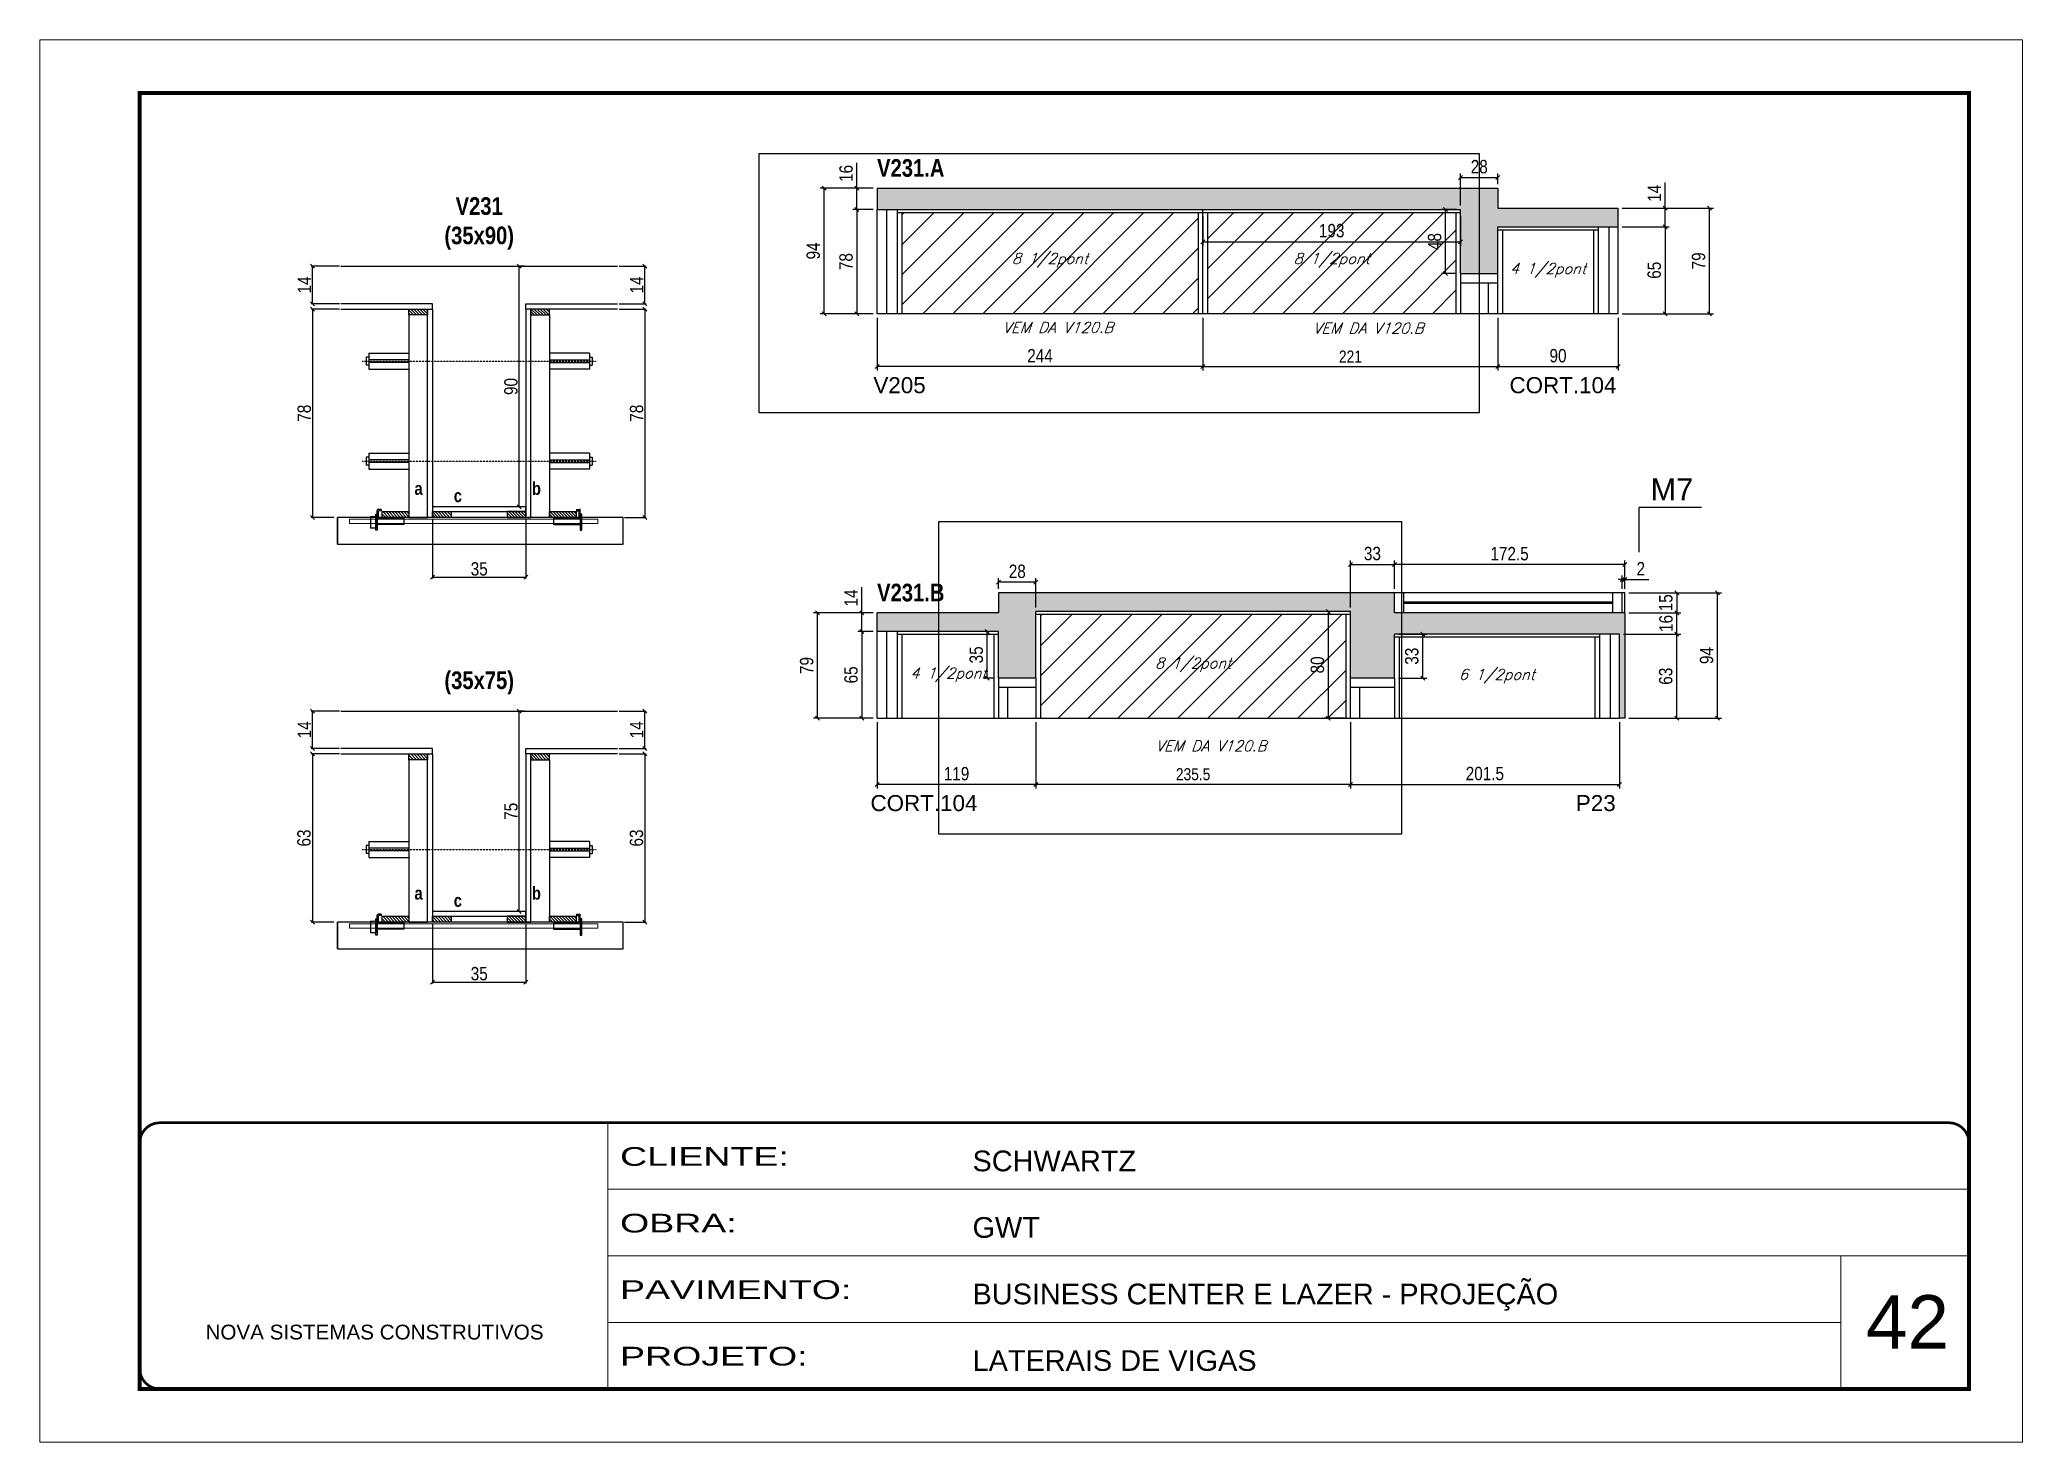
# Model space of a CAD drawing. Extents: x 2603 to 22413, y 1253 to 30260.
# Drawn here: x 4188 to 5673, y 17333 to 18383 of the extents above; entities that cross this region are included whole.
import ezdxf

# ---------------------------------------------------------------- set-up
doc = ezdxf.new("R2010")
doc.units = 0
for name, pattern in [('CONTINUO', [0]), ('DASHED', [0.75, 0.5, -0.25]), ('HIDDEN', [0.375, 0.25, -0.125])]:
    doc.linetypes.add(name, pattern=pattern)
for name, color, linetype in [('5', 5, 'Continuous'), ('barrote', 251, 'Continuous'), ('COTA', 241, 'Continuous'), ('detalhes', 4, 'Continuous'), ('NOMENCLATURA', 7, 'Continuous'), ('Painéis', 200, 'Continuous'), ('presilha', 1, 'Continuous'), ('SARR_2.2x10', 60, 'Continuous'), ('SARR_2.2x7', 40, 'Continuous'), ('SARR_3.5x7', 81, 'Continuous'), ('TENSOR', 3, 'Continuous'), ('texto', 7, 'Continuous')]:
    doc.layers.add(name, color=color, linetype=linetype)
for name, color, linetype, lineweight in [('CARIMBO', 255, 'Continuous', 9), ('CONCRETO', 251, 'Continuous', 25), ('Folhas', 255, 'Continuous', 9), ('Hachura', 251, 'Continuous', 9), ('SARRAFO DE PRESSAO', 251, 'DASHED', 9), ('SCO-___-LAJ', 2, 'Continuous', 0)]:
    doc.layers.add(name, color=color, linetype=linetype, lineweight=lineweight)
doc.styles.add('ARIAL', font='arial.ttf')
doc.styles.add('COTA TECNICA', font='techl___.ttf', dxfattribs={"height": 10})
doc.styles.add('COTA TECNICA 2X', font='techl___.ttf', dxfattribs={"height": 10})
doc.styles.add('COTA TECNICA-50', font='techl___.ttf', dxfattribs={"height": 9})
doc.styles.add('Romans', font='romans.shx')
doc.styles.get("Standard").update_dxf_attribs({"font": 'arial.ttf'})
doc.styles.add('TECNICA', font='techb___.ttf', dxfattribs={"height": 10})
doc.styles.add('Tecnologia', font='')
doc.styles.get('Tecnologia').set_extended_font_data('Forgotten Futurist')
doc.dimstyles.new('COTA PAINEL-50', dxfattribs={"dimtxt": 9, "dimasz": 3, "dimexe": 3, "dimexo": 3, "dimgap": 3, "dimtad": 1, "dimdec": 1, "dimzin": 12, "dimdsep": 46, "dimtxsty": 'COTA TECNICA-50', "dimblk1": 'OBLIQUE', "dimblk2": 'OBLIQUE', "dimsah": 1, "dimcen": 0.9, "dimclrd": 4, "dimclre": 4, "dimclrt": 240, "dimadec": 1, "dimazin": 3, "dimtfac": 1, "dimtdec": 1, "dimtmove": 0, "dimatfit": 3, "dimfxl": 1, "dimtolj": 1, "dimtzin": 12, "dimarcsym": 0})
doc.dimstyles.new('PAINEL', dxfattribs={"dimtxt": 10, "dimasz": 3, "dimexe": 3, "dimexo": 3, "dimgap": 3, "dimtad": 1, "dimdec": 1, "dimzin": 12, "dimdsep": 46, "dimtxsty": 'COTA TECNICA', "dimblk1": 'OBLIQUE', "dimblk2": 'OBLIQUE', "dimsah": 1, "dimcen": 0.9, "dimclrd": 4, "dimclre": 4, "dimclrt": 240, "dimadec": 1, "dimazin": 3, "dimtfac": 1, "dimtdec": 1, "dimtmove": 0, "dimatfit": 3, "dimfxl": 1, "dimtolj": 1, "dimtzin": 12, "dimarcsym": 0})
doc.dimstyles.new('SECAO', dxfattribs={"dimscale": 0.333333, "dimtxt": 5, "dimasz": 9, "dimexe": 3, "dimexo": 3, "dimgap": 3, "dimtad": 1, "dimdec": 1, "dimlfac": 0.5, "dimzin": 12, "dimdsep": 46, "dimtxsty": 'COTA TECNICA 2X', "dimblk1": 'OBLIQUE', "dimblk2": 'OBLIQUE', "dimsah": 1, "dimcen": 0.9, "dimclrd": 4, "dimclre": 4, "dimclrt": 240, "dimadec": 1, "dimazin": 3, "dimtfac": 1, "dimtdec": 1, "dimtmove": 0, "dimatfit": 3, "dimfxl": 1, "dimtolj": 1, "dimtzin": 12, "dimarcsym": 0})

msp = doc.modelspace()

# ---------------------------------------------------------------- texts
at = {"layer": '5', "linetype": 'Continuous'}
for s, rotation, p in [('V205', 359.99996, (4812.45, 18118.79)), ('CORT.104', 359.99996, (5288.86, 18118.79)), ('CORT.104', 0.00004, (4810.24, 17805.95)), ('P23', 0.00004, (5338.58, 17805.95))]:
    msp.add_text(s, height=12, rotation=rotation, dxfattribs=at).set_placement(p)
at = {"layer": 'CARIMBO', "style": 'ARIAL'}
msp.add_text('42', height=40, dxfattribs=at).set_placement((5555.83, 17403.57))
at = {"layer": 'detalhes', "style": 'TECNICA'}
for s, p in [('a', (4468.71, 18042.7)), ('c', (4498.14, 18037.27)), ('b', (4556.68, 18042.69)), ('a', (4468.71, 17739.71)), ('b', (4556.68, 17739.7)), ('c', (4498.14, 17734.29))]:
    msp.add_text(s, height=9.6, dxfattribs=at).set_placement(p)
at = {"layer": 'NOMENCLATURA', "style": 'TECNICA'}
for s, p in [('V231.A', (4815.19, 18280.81)), ('V231.B', (4815.19, 17962.96))]:
    msp.add_text(s, height=13.2, dxfattribs=at).set_placement(p)
at = {"layer": 'NOMENCLATURA', "linetype": 'Continuous'}
msp.add_text('M7', height=16.5, dxfattribs=at).set_placement((5394.51, 18038.48))
at = {"layer": 'NOMENCLATURA', "char_height": 13.2, "attachment_point": 2, "style": 'TECNICA'}
for s, insert in [('V231\\P(35x90)', (4517.18, 18265.5)), ('\\P(35x75)', (4517.18, 17932.51))]:
    msp.add_mtext_dynamic_manual_height_columns(s, width=300.2766, gutter_width=1, heights=[0], dxfattribs=dict(at, insert=insert))
at = {"layer": 'texto', "color": 2, "char_height": 8, "attachment_point": 5, "style": 'Romans'}
for s, insert in [('{\\Q19;\\C256;8 1/2pont}', (4944.69, 18218.3)), ('{\\Q19;\\C256;8 1/2pont}', (5155.69, 18218.3)), ('{\\Q19;\\C256;4 1/2pont}', (5317.69, 18210.8)), ('{\\Q19;\\C256;VEM DA V120.B}', (4950.53, 18167.98)), ('{\\Q19;\\C256;VEM DA V120.B}', (5183.03, 18167.46)), ('{\\Q19;\\C256;4 1/2pont}', (4868.69, 17907.94)), ('{\\Q19;\\C256;8 1/2pont}', (5051.94, 17915.44)), ('{\\Q19;\\C256;6 1/2pont}', (5279.44, 17906.94)), ('{\\Q19;\\C256;VEM DA V120.B}', (5065.28, 17854.76))]:
    msp.add_mtext(s, dxfattribs=dict(at, insert=insert))

# ---------------------------------------------------------------- blocks, each defined once
blk = doc.blocks.new('9999999999')
at = {"color": 30, "linetype": 'CONTINUO'}
for p, q in [((98564.6, 34230.2), (98564.6, 34429.4)), ((98564.6, 34379.6), (99584, 34379.6)), ((98564.6, 34329.8), (99488, 34329.8)), ((99584, 34329.8), (99488, 34329.8)), ((99488, 34329.8), (99488, 34230.2)), ((98564.6, 34280), (99488, 34280))]:
    blk.add_line(p, q, dxfattribs=at)
at = {"color": 30, "linetype": 'CONTINUO', "const_width": 2}
blk.add_lwpolyline([(99584, 34230.2), (99584, 34414.4, 0.414214), (99569, 34429.4), (98229, 34429.4, 0.414214), (98214, 34414.4), (98214, 34245.2, 0.414214), (98229, 34230.2), (99584, 34230.2)], format="xyb", dxfattribs=at)
at = {"layer": 'Folhas'}
blk.add_lwpolyline([(98139, 34190.2), (99624, 34190.2), (99624, 35240.2), (98139, 35240.2)], close=True, dxfattribs=at)
at = {"layer": 'Folhas', "color": 30, "const_width": 3}
blk.add_lwpolyline([(98214, 34230.2), (99584, 34230.2), (99584, 35200.2), (98214, 35200.2)], close=True, dxfattribs=at)
at = {"color": 7, "linetype": 'Continuous', "ltscale": 5, "style": 'ARIAL'}
for s, height, p in [('SCHWARTZ', 15.48, (98837.7, 34393.1)), ('GWT', 15.48, (98837.7, 34343.3)), ('BUSINESS CENTER E LAZER - PROJEÇÃO', 15.483, (98837.7, 34293.5)), ('NOVA SISTEMAS CONSTRUTIVOS', 11.059, (98263.2, 34267.2)), ('LATERAIS DE VIGAS', 15.483, (98837.7, 34243.7))]:
    blk.add_text(s, height=height, dxfattribs=at).set_placement(p)
at = {"layer": 'Folhas', "color": 7, "style": 'Tecnologia', "width": 1.5}
for s, p in [('CLIENTE:', (98573.7, 34397.2)), ('OBRA:', (98573.7, 34347.3)), ('PAVIMENTO:', (98573.7, 34297.5)), ('PROJETO:', (98573.7, 34247.7))]:
    blk.add_text(s, height=14, dxfattribs=at).set_placement(p)
blk = doc.blocks.new('PRESILHA METÁLICA 1')
at = {"layer": 'presilha'}
for p, q in [((0, 13), (6, 13)), ((0, 13), (0, 0)), ((6, 0), (0, 0)), ((6, 15.5), (7.5, 15.5)), ((6, -2.5), (6, 15.5)), ((6, 13), (6, 0)), ((7.5, 10.6), (7.5, 19.9)), ((7.5, 15.5), (7.5, -2.5)), ((37.5, 4.1), (7.5, 4.1)), ((12, 21), (8.6, 21)), ((9, 11.6), (9, 18.9)), ((12, 19.5), (9.6, 19.5)), ((37.5, 11), (9.6, 11)), ((12, 21), (12, 19.5)), ((37.5, 11), (37.5, 4.1)), ((7.5, -2.5), (6, -2.5))]:
    blk.add_line(p, q, dxfattribs=at)
for centre, radius, start, end in [((8.6, 19.9), 1.14, 90, 180), ((9.6, 18.9), 0.57, 90, 180), ((9.6, 11.6), 0.57, 180, 270)]:
    blk.add_arc(centre, radius, start, end, dxfattribs=at)
blk = doc.blocks.new('PRESILHA METÁLICA 2')
at = {"layer": 'presilha'}
for p, q in [((-5.2, 23.5), (-5.2, 22)), ((-5.2, 23.5), (-1.9, 23.5)), ((-0.8, 14.6), (-0.8, 22.4)), ((-30.8, 13.5), (-30.8, 6.6)), ((-30.8, 13.5), (-2.8, 13.5)), ((-30.8, 6.6), (-0.8, 6.6)), ((-5.2, 22), (-2.8, 22)), ((-2.2, 14.1), (-2.2, 21.4)), ((0.8, 18), (-0.8, 18)), ((-0.8, 18), (-0.8, 0)), ((-0.8, 0), (0.8, 0)), ((0.8, 0), (0.8, 18))]:
    blk.add_line(p, q, dxfattribs=at)
for centre, radius, start, end in [((-1.9, 22.4), 1.14, 0, 90), ((-2.8, 21.4), 0.57, 0, 90), ((-2.8, 14.1), 0.57, 270, 0)]:
    blk.add_arc(centre, radius, start, end, dxfattribs=at)
blk = doc.blocks.new('_Oblique')
at = {"color": 0, "linetype": 'ByBlock', "lineweight": -2}
blk.add_line((-0.5, -0.5), (0.5, 0.5), dxfattribs=at)
blk = doc.blocks.new('*D390')
at = {"layer": 'COTA', "color": 4, "lineweight": -2, "transparency": 16777216}
for p, q in [((4621.9, 18181.8), (4642.2, 18181.8)), ((4641.2, 18181.8), (4641.2, 18025.8)), ((4626, 18025.8), (4642.2, 18025.8))]:
    blk.add_line(p, q, dxfattribs=at)
at = {"layer": 'Defpoints', "color": 0, "transparency": 16777216}
for p in [(4620.9, 18181.8), (4625, 18025.8), (4641.2, 18025.8)]:
    blk.add_point(p, dxfattribs=at)
at = {"layer": 'COTA', "color": 4, "lineweight": -2, "transparency": 16777216, "xscale": 3, "yscale": 3, "zscale": 3}
for p, rotation in [((4641.2, 18181.8), 90), ((4641.2, 18025.8), 270)]:
    blk.add_blockref('_Oblique', p, dxfattribs=dict(at, rotation=rotation))
at = {"layer": 'COTA', "color": 240, "transparency": 16777216, "insert": (4635.1, 18103.8), "char_height": 10, "attachment_point": 5, "rotation": 90, "style": 'COTA TECNICA 2X'}
blk.add_mtext('\\A1;78', dxfattribs=at)
blk = doc.blocks.new('*D391')
at = {"layer": 'COTA', "color": 4, "lineweight": -2, "transparency": 16777216}
for p, q in [((4621.9, 18213.8), (4642.2, 18213.8)), ((4641.2, 18185.8), (4641.2, 18213.8)), ((4621.9, 18185.8), (4642.2, 18185.8))]:
    blk.add_line(p, q, dxfattribs=at)
at = {"layer": 'Defpoints', "color": 0, "transparency": 16777216}
for p in [(4620.9, 18213.8), (4641.2, 18213.8), (4620.9, 18185.8)]:
    blk.add_point(p, dxfattribs=at)
at = {"layer": 'COTA', "color": 4, "lineweight": -2, "transparency": 16777216, "xscale": 3, "yscale": 3, "zscale": 3}
for p, rotation in [((4641.2, 18213.8), 90), ((4641.2, 18185.8), 270)]:
    blk.add_blockref('_Oblique', p, dxfattribs=dict(at, rotation=rotation))
at = {"layer": 'COTA', "color": 240, "transparency": 16777216, "insert": (4635.2, 18199.8), "char_height": 10, "attachment_point": 5, "rotation": 90, "style": 'COTA TECNICA 2X'}
blk.add_mtext('\\A1;14', dxfattribs=at)
blk = doc.blocks.new('*D392')
at = {"layer": 'COTA', "color": 4, "lineweight": -2, "transparency": 16777216}
for p, q in [((4412.5, 18181.8), (4391.3, 18181.8)), ((4392.3, 18181.8), (4392.3, 18025.8)), ((4408.4, 18025.8), (4391.3, 18025.8))]:
    blk.add_line(p, q, dxfattribs=at)
at = {"layer": 'Defpoints', "color": 0, "transparency": 16777216}
for p in [(4413.5, 18181.8), (4392.3, 18025.8), (4409.4, 18025.8)]:
    blk.add_point(p, dxfattribs=at)
at = {"layer": 'COTA', "color": 4, "lineweight": -2, "transparency": 16777216, "xscale": 3, "yscale": 3, "zscale": 3}
for p, rotation in [((4392.3, 18181.8), 90), ((4392.3, 18025.8), 270)]:
    blk.add_blockref('_Oblique', p, dxfattribs=dict(at, rotation=rotation))
at = {"layer": 'COTA', "color": 240, "transparency": 16777216, "insert": (4386.2, 18103.8), "char_height": 10, "attachment_point": 5, "rotation": 90, "style": 'COTA TECNICA 2X'}
blk.add_mtext('\\A1;78', dxfattribs=at)
blk = doc.blocks.new('*D2228')
at = {"layer": 'COTA', "color": 4, "lineweight": -2, "transparency": 16777216}
for p, q in [((4551.2, 18213.8), (4546.1, 18213.8)), ((4547.1, 18033.8), (4547.1, 18213.8)), ((4551.2, 18033.8), (4546.1, 18033.8))]:
    blk.add_line(p, q, dxfattribs=at)
at = {"layer": 'Defpoints', "color": 0, "transparency": 16777216}
for p in [(4547.1, 18213.8), (4552.2, 18213.8), (4552.2, 18033.8)]:
    blk.add_point(p, dxfattribs=at)
at = {"layer": 'COTA', "color": 4, "lineweight": -2, "transparency": 16777216, "xscale": 3, "yscale": 3, "zscale": 3}
for p, rotation in [((4547.1, 18213.8), 90), ((4547.1, 18033.8), 270)]:
    blk.add_blockref('_Oblique', p, dxfattribs=dict(at, rotation=rotation))
at = {"layer": 'COTA', "color": 240, "transparency": 16777216, "insert": (4541, 18123.8), "char_height": 10, "attachment_point": 5, "rotation": 90, "style": 'COTA TECNICA 2X'}
blk.add_mtext('\\A1;90', dxfattribs=at)
blk = doc.blocks.new('*D2229')
at = {"layer": 'COTA', "color": 4, "lineweight": -2, "transparency": 16777216}
for p, q in [((4412.5, 18213.8), (4391.3, 18213.8)), ((4392.3, 18185.8), (4392.3, 18213.8)), ((4412.5, 18185.8), (4391.3, 18185.8))]:
    blk.add_line(p, q, dxfattribs=at)
at = {"layer": 'Defpoints', "color": 0, "transparency": 16777216}
for p in [(4392.3, 18213.8), (4413.5, 18213.8), (4413.5, 18185.8)]:
    blk.add_point(p, dxfattribs=at)
at = {"layer": 'COTA', "color": 4, "lineweight": -2, "transparency": 16777216, "xscale": 3, "yscale": 3, "zscale": 3}
for p, rotation in [((4392.3, 18213.8), 90), ((4392.3, 18185.8), 270)]:
    blk.add_blockref('_Oblique', p, dxfattribs=dict(at, rotation=rotation))
at = {"layer": 'COTA', "color": 240, "transparency": 16777216, "insert": (4386.2, 18199.8), "char_height": 10, "attachment_point": 5, "rotation": 90, "style": 'COTA TECNICA 2X'}
blk.add_mtext('\\A1;14', dxfattribs=at)
blk = doc.blocks.new('*D2230')
at = {"layer": 'COTA', "color": 4, "lineweight": -2, "transparency": 16777216}
for p, q in [((4482.2, 18024.8), (4482.2, 17980)), ((4552.2, 18024.8), (4552.2, 17980)), ((4482.2, 17981), (4552.2, 17981))]:
    blk.add_line(p, q, dxfattribs=at)
at = {"layer": 'Defpoints', "color": 0, "transparency": 16777216}
for p in [(4482.2, 18025.8), (4552.2, 18025.8), (4552.2, 17981)]:
    blk.add_point(p, dxfattribs=at)
at = {"layer": 'COTA', "color": 4, "lineweight": -2, "transparency": 16777216, "xscale": 3, "yscale": 3, "zscale": 3, "rotation": 180}
blk.add_blockref('_Oblique', (4482.2, 17981), dxfattribs=at)
at = {"layer": 'COTA', "color": 4, "lineweight": -2, "transparency": 16777216, "xscale": 3, "yscale": 3, "zscale": 3}
blk.add_blockref('_Oblique', (4552.2, 17981), dxfattribs=at)
at = {"layer": 'COTA', "color": 240, "transparency": 16777216, "insert": (4517.2, 17987.2), "char_height": 10, "attachment_point": 5, "style": 'COTA TECNICA 2X'}
blk.add_mtext('\\A1;35', dxfattribs=at)
blk = doc.blocks.new('*D393')
at = {"layer": 'COTA', "color": 4, "lineweight": -2, "transparency": 16777216}
for p, q in [((4621.9, 17848.8), (4642.2, 17848.8)), ((4641.2, 17848.8), (4641.2, 17722.8)), ((4626, 17722.8), (4642.2, 17722.8))]:
    blk.add_line(p, q, dxfattribs=at)
at = {"layer": 'Defpoints', "color": 0, "transparency": 16777216}
for p in [(4620.9, 17848.8), (4625, 17722.8), (4641.2, 17722.8)]:
    blk.add_point(p, dxfattribs=at)
at = {"layer": 'COTA', "color": 4, "lineweight": -2, "transparency": 16777216, "xscale": 3, "yscale": 3, "zscale": 3}
for p, rotation in [((4641.2, 17848.8), 90), ((4641.2, 17722.8), 270)]:
    blk.add_blockref('_Oblique', p, dxfattribs=dict(at, rotation=rotation))
at = {"layer": 'COTA', "color": 240, "transparency": 16777216, "insert": (4635, 17785.8), "char_height": 10, "attachment_point": 5, "rotation": 90, "style": 'COTA TECNICA 2X'}
blk.add_mtext('\\A1;63', dxfattribs=at)
blk = doc.blocks.new('*D394')
at = {"layer": 'COTA', "color": 4, "lineweight": -2, "transparency": 16777216}
for p, q in [((4621.9, 17880.8), (4642.2, 17880.8)), ((4641.2, 17852.8), (4641.2, 17880.8)), ((4621.9, 17852.8), (4642.2, 17852.8))]:
    blk.add_line(p, q, dxfattribs=at)
at = {"layer": 'Defpoints', "color": 0, "transparency": 16777216}
for p in [(4620.9, 17880.8), (4641.2, 17880.8), (4620.9, 17852.8)]:
    blk.add_point(p, dxfattribs=at)
at = {"layer": 'COTA', "color": 4, "lineweight": -2, "transparency": 16777216, "xscale": 3, "yscale": 3, "zscale": 3}
for p, rotation in [((4641.2, 17880.8), 90), ((4641.2, 17852.8), 270)]:
    blk.add_blockref('_Oblique', p, dxfattribs=dict(at, rotation=rotation))
at = {"layer": 'COTA', "color": 240, "transparency": 16777216, "insert": (4635.2, 17866.8), "char_height": 10, "attachment_point": 5, "rotation": 90, "style": 'COTA TECNICA 2X'}
blk.add_mtext('\\A1;14', dxfattribs=at)
blk = doc.blocks.new('*D395')
at = {"layer": 'COTA', "color": 4, "lineweight": -2, "transparency": 16777216}
for p, q in [((4412.5, 17848.8), (4391.3, 17848.8)), ((4392.3, 17848.8), (4392.3, 17722.8)), ((4408.4, 17722.8), (4391.3, 17722.8))]:
    blk.add_line(p, q, dxfattribs=at)
at = {"layer": 'Defpoints', "color": 0, "transparency": 16777216}
for p in [(4413.5, 17848.8), (4392.3, 17722.8), (4409.4, 17722.8)]:
    blk.add_point(p, dxfattribs=at)
at = {"layer": 'COTA', "color": 4, "lineweight": -2, "transparency": 16777216, "xscale": 3, "yscale": 3, "zscale": 3}
for p, rotation in [((4392.3, 17848.8), 90), ((4392.3, 17722.8), 270)]:
    blk.add_blockref('_Oblique', p, dxfattribs=dict(at, rotation=rotation))
at = {"layer": 'COTA', "color": 240, "transparency": 16777216, "insert": (4386, 17785.8), "char_height": 10, "attachment_point": 5, "rotation": 90, "style": 'COTA TECNICA 2X'}
blk.add_mtext('\\A1;63', dxfattribs=at)
blk = doc.blocks.new('*D2231')
at = {"layer": 'COTA', "color": 4, "lineweight": -2, "transparency": 16777216}
for p, q in [((4551.2, 17880.8), (4546.1, 17880.8)), ((4547.1, 17730.8), (4547.1, 17880.8)), ((4551.2, 17730.8), (4546.1, 17730.8))]:
    blk.add_line(p, q, dxfattribs=at)
at = {"layer": 'Defpoints', "color": 0, "transparency": 16777216}
for p in [(4547.1, 17880.8), (4552.2, 17880.8), (4552.2, 17730.8)]:
    blk.add_point(p, dxfattribs=at)
at = {"layer": 'COTA', "color": 4, "lineweight": -2, "transparency": 16777216, "xscale": 3, "yscale": 3, "zscale": 3}
for p, rotation in [((4547.1, 17880.8), 90), ((4547.1, 17730.8), 270)]:
    blk.add_blockref('_Oblique', p, dxfattribs=dict(at, rotation=rotation))
at = {"layer": 'COTA', "color": 240, "transparency": 16777216, "insert": (4541, 17805.8), "char_height": 10, "attachment_point": 5, "rotation": 90, "style": 'COTA TECNICA 2X'}
blk.add_mtext('\\A1;75', dxfattribs=at)
blk = doc.blocks.new('*D2232')
at = {"layer": 'COTA', "color": 4, "lineweight": -2, "transparency": 16777216}
for p, q in [((4412.5, 17880.8), (4391.3, 17880.8)), ((4392.3, 17852.8), (4392.3, 17880.8)), ((4412.5, 17852.8), (4391.3, 17852.8))]:
    blk.add_line(p, q, dxfattribs=at)
at = {"layer": 'Defpoints', "color": 0, "transparency": 16777216}
for p in [(4392.3, 17880.8), (4413.5, 17880.8), (4413.5, 17852.8)]:
    blk.add_point(p, dxfattribs=at)
at = {"layer": 'COTA', "color": 4, "lineweight": -2, "transparency": 16777216, "xscale": 3, "yscale": 3, "zscale": 3}
for p, rotation in [((4392.3, 17880.8), 90), ((4392.3, 17852.8), 270)]:
    blk.add_blockref('_Oblique', p, dxfattribs=dict(at, rotation=rotation))
at = {"layer": 'COTA', "color": 240, "transparency": 16777216, "insert": (4386.2, 17866.8), "char_height": 10, "attachment_point": 5, "rotation": 90, "style": 'COTA TECNICA 2X'}
blk.add_mtext('\\A1;14', dxfattribs=at)
blk = doc.blocks.new('*D2233')
at = {"layer": 'COTA', "color": 4, "lineweight": -2, "transparency": 16777216}
for p, q in [((4482.2, 17721.8), (4482.2, 17677)), ((4552.2, 17721.8), (4552.2, 17677)), ((4482.2, 17678), (4552.2, 17678))]:
    blk.add_line(p, q, dxfattribs=at)
at = {"layer": 'Defpoints', "color": 0, "transparency": 16777216}
for p in [(4482.2, 17722.8), (4552.2, 17722.8), (4552.2, 17678)]:
    blk.add_point(p, dxfattribs=at)
at = {"layer": 'COTA', "color": 4, "lineweight": -2, "transparency": 16777216, "xscale": 3, "yscale": 3, "zscale": 3, "rotation": 180}
blk.add_blockref('_Oblique', (4482.2, 17678), dxfattribs=at)
at = {"layer": 'COTA', "color": 4, "lineweight": -2, "transparency": 16777216, "xscale": 3, "yscale": 3, "zscale": 3}
blk.add_blockref('_Oblique', (4552.2, 17678), dxfattribs=at)
at = {"layer": 'COTA', "color": 240, "transparency": 16777216, "insert": (4517.2, 17684.2), "char_height": 10, "attachment_point": 5, "style": 'COTA TECNICA 2X'}
blk.add_mtext('\\A1;35', dxfattribs=at)
blk = doc.blocks.new('*D364')
at = {"layer": 'COTA', "color": 4, "linetype": 'ByBlock', "lineweight": -2, "transparency": 16777216}
for p, q in [((5059.2, 18175.3), (5059.2, 18135.7)), ((5280.2, 18175.3), (5280.2, 18135.7)), ((5059.2, 18138.7), (5280.2, 18138.7))]:
    blk.add_line(p, q, dxfattribs=at)
at = {"layer": 'Defpoints', "color": 0, "linetype": 'ByBlock', "transparency": 16777216}
for p in [(5059.2, 18178.3), (5280.2, 18178.3), (5280.2, 18138.7)]:
    blk.add_point(p, dxfattribs=at)
at = {"layer": 'COTA', "color": 4, "linetype": 'ByBlock', "lineweight": -2, "transparency": 16777216, "xscale": 3, "yscale": 3, "zscale": 3, "rotation": 180}
blk.add_blockref('_Oblique', (5059.2, 18138.7), dxfattribs=at)
at = {"layer": 'COTA', "color": 4, "linetype": 'ByBlock', "lineweight": -2, "transparency": 16777216, "xscale": 3, "yscale": 3, "zscale": 3}
blk.add_blockref('_Oblique', (5280.2, 18138.7), dxfattribs=at)
at = {"layer": 'COTA', "color": 240, "linetype": 'ByBlock', "transparency": 16777216, "insert": (5169.7, 18146.2), "char_height": 9, "attachment_point": 5, "style": 'COTA TECNICA-50'}
blk.add_mtext('\\A1;221', dxfattribs=at)
blk = doc.blocks.new('*D2069')
at = {"layer": 'COTA', "color": 4, "linetype": 'ByBlock', "lineweight": -2, "transparency": 16777216}
for p, q in [((4815.2, 18175.3), (4815.2, 18135.7)), ((5059.2, 18175.3), (5059.2, 18135.7)), ((5059.2, 18138.7), (4815.2, 18138.7))]:
    blk.add_line(p, q, dxfattribs=at)
at = {"layer": 'Defpoints', "color": 0, "linetype": 'ByBlock', "transparency": 16777216}
for p in [(4815.2, 18178.3), (5059.2, 18178.3), (4815.2, 18138.7)]:
    blk.add_point(p, dxfattribs=at)
at = {"layer": 'COTA', "color": 4, "linetype": 'ByBlock', "lineweight": -2, "transparency": 16777216, "xscale": 3, "yscale": 3, "zscale": 3, "rotation": 180}
blk.add_blockref('_Oblique', (4815.2, 18138.7), dxfattribs=at)
at = {"layer": 'COTA', "color": 4, "linetype": 'ByBlock', "lineweight": -2, "transparency": 16777216, "xscale": 3, "yscale": 3, "zscale": 3}
blk.add_blockref('_Oblique', (5059.2, 18138.7), dxfattribs=at)
at = {"layer": 'COTA', "color": 240, "linetype": 'ByBlock', "transparency": 16777216, "insert": (4937.2, 18146.8), "char_height": 10, "attachment_point": 5, "style": 'COTA TECNICA'}
blk.add_mtext('\\A1;244', dxfattribs=at)
blk = doc.blocks.new('*D2070')
at = {"layer": 'COTA', "color": 4, "linetype": 'ByBlock', "lineweight": -2, "transparency": 16777216}
for p, q in [((5373.2, 18243.3), (5408.4, 18243.3)), ((5405.4, 18243.3), (5405.4, 18178.3)), ((5373.2, 18178.3), (5408.4, 18178.3))]:
    blk.add_line(p, q, dxfattribs=at)
at = {"layer": 'Defpoints', "color": 0, "linetype": 'ByBlock', "transparency": 16777216}
for p in [(5370.2, 18243.3), (5370.2, 18178.3), (5405.4, 18178.3)]:
    blk.add_point(p, dxfattribs=at)
at = {"layer": 'COTA', "color": 4, "linetype": 'ByBlock', "lineweight": -2, "transparency": 16777216, "xscale": 3, "yscale": 3, "zscale": 3}
for p, rotation in [((5405.4, 18243.3), 90), ((5405.4, 18178.3), 270)]:
    blk.add_blockref('_Oblique', p, dxfattribs=dict(at, rotation=rotation))
at = {"layer": 'COTA', "color": 240, "linetype": 'ByBlock', "transparency": 16777216, "insert": (5397.3, 18210.8), "char_height": 10, "attachment_point": 5, "rotation": 90, "style": 'COTA TECNICA'}
blk.add_mtext('\\A1;65', dxfattribs=at)
blk = doc.blocks.new('*D2071')
at = {"layer": 'COTA', "color": 4, "linetype": 'ByBlock', "lineweight": -2, "transparency": 16777216}
for p, q in [((5405.4, 18257.3), (5405.4, 18276.4)), ((5373.2, 18257.3), (5408.4, 18257.3)), ((5405.4, 18243.3), (5405.4, 18257.3)), ((5373.2, 18243.3), (5408.4, 18243.3))]:
    blk.add_line(p, q, dxfattribs=at)
at = {"layer": 'Defpoints', "color": 0, "linetype": 'ByBlock', "transparency": 16777216}
for p in [(5370.2, 18257.3), (5405.4, 18257.3), (5370.2, 18243.3)]:
    blk.add_point(p, dxfattribs=at)
at = {"layer": 'COTA', "color": 4, "linetype": 'ByBlock', "lineweight": -2, "transparency": 16777216, "xscale": 3, "yscale": 3, "zscale": 3}
for p, rotation in [((5405.4, 18257.3), 90), ((5405.4, 18243.3), 270)]:
    blk.add_blockref('_Oblique', p, dxfattribs=dict(at, rotation=rotation))
at = {"layer": 'COTA', "color": 240, "linetype": 'ByBlock', "transparency": 16777216, "insert": (5397.4, 18268.4), "char_height": 10, "attachment_point": 5, "rotation": 90, "style": 'COTA TECNICA'}
blk.add_mtext('\\A1;14', dxfattribs=at)
blk = doc.blocks.new('*D2072')
at = {"layer": 'COTA', "color": 4, "linetype": 'ByBlock', "lineweight": -2, "transparency": 16777216}
for p, q in [((5373.2, 18257.3), (5441.6, 18257.3)), ((5438.6, 18178.3), (5438.6, 18257.3)), ((5373.2, 18178.3), (5441.6, 18178.3))]:
    blk.add_line(p, q, dxfattribs=at)
at = {"layer": 'Defpoints', "color": 0, "linetype": 'ByBlock', "transparency": 16777216}
for p in [(5370.2, 18257.3), (5438.6, 18257.3), (5370.2, 18178.3)]:
    blk.add_point(p, dxfattribs=at)
at = {"layer": 'COTA', "color": 4, "linetype": 'ByBlock', "lineweight": -2, "transparency": 16777216, "xscale": 3, "yscale": 3, "zscale": 3}
for p, rotation in [((5438.6, 18257.3), 90), ((5438.6, 18178.3), 270)]:
    blk.add_blockref('_Oblique', p, dxfattribs=dict(at, rotation=rotation))
at = {"layer": 'COTA', "color": 240, "linetype": 'ByBlock', "transparency": 16777216, "insert": (5430.5, 18217.8), "char_height": 10, "attachment_point": 5, "rotation": 90, "style": 'COTA TECNICA'}
blk.add_mtext('\\A1;79', dxfattribs=at)
blk = doc.blocks.new('*D2073')
at = {"layer": 'COTA', "color": 4, "linetype": 'ByBlock', "lineweight": -2, "transparency": 16777216}
for p, q in [((5280.2, 18175.3), (5280.2, 18135.7)), ((5370.2, 18175.3), (5370.2, 18135.7)), ((5280.2, 18138.7), (5370.2, 18138.7))]:
    blk.add_line(p, q, dxfattribs=at)
at = {"layer": 'Defpoints', "color": 0, "linetype": 'ByBlock', "transparency": 16777216}
for p in [(5280.2, 18178.3), (5370.2, 18178.3), (5370.2, 18138.7)]:
    blk.add_point(p, dxfattribs=at)
at = {"layer": 'COTA', "color": 4, "linetype": 'ByBlock', "lineweight": -2, "transparency": 16777216, "xscale": 3, "yscale": 3, "zscale": 3, "rotation": 180}
blk.add_blockref('_Oblique', (5280.2, 18138.7), dxfattribs=at)
at = {"layer": 'COTA', "color": 4, "linetype": 'ByBlock', "lineweight": -2, "transparency": 16777216, "xscale": 3, "yscale": 3, "zscale": 3}
blk.add_blockref('_Oblique', (5370.2, 18138.7), dxfattribs=at)
at = {"layer": 'COTA', "color": 240, "linetype": 'ByBlock', "transparency": 16777216, "insert": (5325.2, 18146.8), "char_height": 10, "attachment_point": 5, "style": 'COTA TECNICA'}
blk.add_mtext('\\A1;90', dxfattribs=at)
blk = doc.blocks.new('*D2074')
at = {"layer": 'COTA', "color": 4, "linetype": 'ByBlock', "lineweight": -2, "transparency": 16777216}
for p, q in [((5252.2, 18259.3), (5252.2, 18283.2)), ((5280.2, 18275.3), (5280.2, 18283.2)), ((5252.2, 18280.2), (5280.2, 18280.2))]:
    blk.add_line(p, q, dxfattribs=at)
at = {"layer": 'Defpoints', "color": 0, "linetype": 'ByBlock', "transparency": 16777216}
for p in [(5280.2, 18280.2), (5280.2, 18272.3), (5252.2, 18256.3)]:
    blk.add_point(p, dxfattribs=at)
at = {"layer": 'COTA', "color": 4, "linetype": 'ByBlock', "lineweight": -2, "transparency": 16777216, "xscale": 3, "yscale": 3, "zscale": 3, "rotation": 180}
blk.add_blockref('_Oblique', (5252.2, 18280.2), dxfattribs=at)
at = {"layer": 'COTA', "color": 4, "linetype": 'ByBlock', "lineweight": -2, "transparency": 16777216, "xscale": 3, "yscale": 3, "zscale": 3}
blk.add_blockref('_Oblique', (5280.2, 18280.2), dxfattribs=at)
at = {"layer": 'COTA', "color": 240, "linetype": 'ByBlock', "transparency": 16777216, "insert": (5266.2, 18288.3), "char_height": 10, "attachment_point": 5, "style": 'COTA TECNICA'}
blk.add_mtext('\\A1;28', dxfattribs=at)
blk = doc.blocks.new('*D2075')
at = {"layer": 'COTA', "color": 4, "linetype": 'ByBlock', "lineweight": -2, "transparency": 16777216}
for p, q in [((5249.2, 18256.3), (5237.9, 18256.3)), ((5240.9, 18208.3), (5240.9, 18256.3)), ((5249.2, 18208.3), (5237.9, 18208.3))]:
    blk.add_line(p, q, dxfattribs=at)
at = {"layer": 'Defpoints', "color": 0, "linetype": 'ByBlock', "transparency": 16777216}
for p in [(5240.9, 18256.3), (5252.2, 18256.3), (5252.2, 18208.3)]:
    blk.add_point(p, dxfattribs=at)
at = {"layer": 'COTA', "color": 4, "linetype": 'ByBlock', "lineweight": -2, "transparency": 16777216, "xscale": 3, "yscale": 3, "zscale": 3}
for p, rotation in [((5240.9, 18256.3), 90), ((5240.9, 18208.3), 270)]:
    blk.add_blockref('_Oblique', p, dxfattribs=dict(at, rotation=rotation))
at = {"layer": 'COTA', "color": 240, "linetype": 'ByBlock', "transparency": 16777216, "insert": (5232.8, 18232.3), "char_height": 10, "attachment_point": 5, "rotation": 90, "style": 'COTA TECNICA'}
blk.add_mtext('\\A1;48', dxfattribs=at)
blk = doc.blocks.new('*D365')
at = {"layer": 'COTA', "color": 4, "linetype": 'ByBlock', "lineweight": -2, "transparency": 16777216}
for p, q in [((4934.2, 17872.4), (4934.2, 17822.8)), ((5169.7, 17872.4), (5169.7, 17822.8)), ((5169.7, 17825.8), (4934.2, 17825.8))]:
    blk.add_line(p, q, dxfattribs=at)
at = {"layer": 'Defpoints', "color": 0, "linetype": 'ByBlock', "transparency": 16777216}
for p in [(4934.2, 17875.4), (5169.7, 17875.4), (4934.2, 17825.8)]:
    blk.add_point(p, dxfattribs=at)
at = {"layer": 'COTA', "color": 4, "linetype": 'ByBlock', "lineweight": -2, "transparency": 16777216, "xscale": 3, "yscale": 3, "zscale": 3, "rotation": 180}
blk.add_blockref('_Oblique', (4934.2, 17825.8), dxfattribs=at)
at = {"layer": 'COTA', "color": 4, "linetype": 'ByBlock', "lineweight": -2, "transparency": 16777216, "xscale": 3, "yscale": 3, "zscale": 3}
blk.add_blockref('_Oblique', (5169.7, 17825.8), dxfattribs=at)
at = {"layer": 'COTA', "color": 240, "linetype": 'ByBlock', "transparency": 16777216, "insert": (5051.9, 17833.5), "char_height": 9, "attachment_point": 5, "style": 'COTA TECNICA-50'}
blk.add_mtext('\\A1;235.5', dxfattribs=at)
blk = doc.blocks.new('*D2076')
at = {"layer": 'COTA', "color": 4, "linetype": 'ByBlock', "lineweight": -2, "transparency": 16777216}
for p, q in [((5169.7, 17872.4), (5169.7, 17822.8)), ((5371.2, 17872.4), (5371.2, 17822.8)), ((5169.7, 17825.8), (5371.2, 17825.8))]:
    blk.add_line(p, q, dxfattribs=at)
at = {"layer": 'Defpoints', "color": 0, "linetype": 'ByBlock', "transparency": 16777216}
for p in [(5169.7, 17875.4), (5371.2, 17875.4), (5371.2, 17825.8)]:
    blk.add_point(p, dxfattribs=at)
at = {"layer": 'COTA', "color": 4, "linetype": 'ByBlock', "lineweight": -2, "transparency": 16777216, "xscale": 3, "yscale": 3, "zscale": 3, "rotation": 180}
blk.add_blockref('_Oblique', (5169.7, 17825.8), dxfattribs=at)
at = {"layer": 'COTA', "color": 4, "linetype": 'ByBlock', "lineweight": -2, "transparency": 16777216, "xscale": 3, "yscale": 3, "zscale": 3}
blk.add_blockref('_Oblique', (5371.2, 17825.8), dxfattribs=at)
at = {"layer": 'COTA', "color": 240, "linetype": 'ByBlock', "transparency": 16777216, "insert": (5270.4, 17834), "char_height": 10, "attachment_point": 5, "style": 'COTA TECNICA'}
blk.add_mtext('\\A1;201.5', dxfattribs=at)
blk = doc.blocks.new('*D2077')
at = {"layer": 'COTA', "color": 4, "linetype": 'ByBlock', "lineweight": -2, "transparency": 16777216}
for p, q in [((4812.2, 17940.4), (4800.8, 17940.4)), ((4803.8, 17940.4), (4803.8, 17875.4)), ((4812.2, 17875.4), (4800.8, 17875.4))]:
    blk.add_line(p, q, dxfattribs=at)
at = {"layer": 'Defpoints', "color": 0, "linetype": 'ByBlock', "transparency": 16777216}
for p in [(4815.2, 17940.4), (4803.8, 17875.4), (4815.2, 17875.4)]:
    blk.add_point(p, dxfattribs=at)
at = {"layer": 'COTA', "color": 4, "linetype": 'ByBlock', "lineweight": -2, "transparency": 16777216, "xscale": 3, "yscale": 3, "zscale": 3}
for p, rotation in [((4803.8, 17940.4), 90), ((4803.8, 17875.4), 270)]:
    blk.add_blockref('_Oblique', p, dxfattribs=dict(at, rotation=rotation))
at = {"layer": 'COTA', "color": 240, "linetype": 'ByBlock', "transparency": 16777216, "insert": (4795.7, 17907.9), "char_height": 10, "attachment_point": 5, "rotation": 90, "style": 'COTA TECNICA'}
blk.add_mtext('\\A1;65', dxfattribs=at)
blk = doc.blocks.new('*D2078')
at = {"layer": 'COTA', "color": 4, "linetype": 'ByBlock', "lineweight": -2, "transparency": 16777216}
for p, q in [((4803.8, 17954.4), (4803.8, 17973.6)), ((4812.2, 17954.4), (4800.8, 17954.4)), ((4803.8, 17940.4), (4803.8, 17954.4)), ((4812.2, 17940.4), (4800.8, 17940.4))]:
    blk.add_line(p, q, dxfattribs=at)
at = {"layer": 'Defpoints', "color": 0, "linetype": 'ByBlock', "transparency": 16777216}
for p in [(4803.8, 17954.4), (4815.2, 17954.4), (4815.2, 17940.4)]:
    blk.add_point(p, dxfattribs=at)
at = {"layer": 'COTA', "color": 4, "linetype": 'ByBlock', "lineweight": -2, "transparency": 16777216, "xscale": 3, "yscale": 3, "zscale": 3}
for p, rotation in [((4803.8, 17954.4), 90), ((4803.8, 17940.4), 270)]:
    blk.add_blockref('_Oblique', p, dxfattribs=dict(at, rotation=rotation))
at = {"layer": 'COTA', "color": 240, "linetype": 'ByBlock', "transparency": 16777216, "insert": (4795.7, 17965.5), "char_height": 10, "attachment_point": 5, "rotation": 90, "style": 'COTA TECNICA'}
blk.add_mtext('\\A1;14', dxfattribs=at)
blk = doc.blocks.new('*D2079')
at = {"layer": 'COTA', "color": 4, "linetype": 'ByBlock', "lineweight": -2, "transparency": 16777216}
for p, q in [((4812.2, 17954.4), (4767.6, 17954.4)), ((4770.6, 17875.4), (4770.6, 17954.4)), ((4812.2, 17875.4), (4767.6, 17875.4))]:
    blk.add_line(p, q, dxfattribs=at)
at = {"layer": 'Defpoints', "color": 0, "linetype": 'ByBlock', "transparency": 16777216}
for p in [(4770.6, 17954.4), (4815.2, 17954.4), (4815.2, 17875.4)]:
    blk.add_point(p, dxfattribs=at)
at = {"layer": 'COTA', "color": 4, "linetype": 'ByBlock', "lineweight": -2, "transparency": 16777216, "xscale": 3, "yscale": 3, "zscale": 3}
for p, rotation in [((4770.6, 17954.4), 90), ((4770.6, 17875.4), 270)]:
    blk.add_blockref('_Oblique', p, dxfattribs=dict(at, rotation=rotation))
at = {"layer": 'COTA', "color": 240, "linetype": 'ByBlock', "transparency": 16777216, "insert": (4762.5, 17914.9), "char_height": 10, "attachment_point": 5, "rotation": 90, "style": 'COTA TECNICA'}
blk.add_mtext('\\A1;79', dxfattribs=at)
blk = doc.blocks.new('*D2080')
at = {"layer": 'COTA', "color": 4, "linetype": 'ByBlock', "lineweight": -2, "transparency": 16777216}
for p, q in [((4815.2, 17872.4), (4815.2, 17822.8)), ((4934.2, 17872.4), (4934.2, 17822.8)), ((4934.2, 17825.8), (4815.2, 17825.8))]:
    blk.add_line(p, q, dxfattribs=at)
at = {"layer": 'Defpoints', "color": 0, "linetype": 'ByBlock', "transparency": 16777216}
for p in [(4815.2, 17875.4), (4934.2, 17875.4), (4815.2, 17825.8)]:
    blk.add_point(p, dxfattribs=at)
at = {"layer": 'COTA', "color": 4, "linetype": 'ByBlock', "lineweight": -2, "transparency": 16777216, "xscale": 3, "yscale": 3, "zscale": 3, "rotation": 180}
blk.add_blockref('_Oblique', (4815.2, 17825.8), dxfattribs=at)
at = {"layer": 'COTA', "color": 4, "linetype": 'ByBlock', "lineweight": -2, "transparency": 16777216, "xscale": 3, "yscale": 3, "zscale": 3}
blk.add_blockref('_Oblique', (4934.2, 17825.8), dxfattribs=at)
at = {"layer": 'COTA', "color": 240, "linetype": 'ByBlock', "transparency": 16777216, "insert": (4874.7, 17833.9), "char_height": 10, "attachment_point": 5, "style": 'COTA TECNICA'}
blk.add_mtext('\\A1;119', dxfattribs=at)
blk = doc.blocks.new('*D2177')
at = {"layer": 'COTA', "color": 4, "linetype": 'ByBlock', "lineweight": -2, "transparency": 16777216}
for p, q in [((4906.2, 17972.4), (4906.2, 17980.3)), ((4934.2, 17977.3), (4906.2, 17977.3)), ((4934.2, 17958.4), (4934.2, 17980.3))]:
    blk.add_line(p, q, dxfattribs=at)
at = {"layer": 'Defpoints', "color": 0, "linetype": 'ByBlock', "transparency": 16777216}
for p in [(4906.2, 17977.3), (4906.2, 17969.4), (4934.2, 17955.4)]:
    blk.add_point(p, dxfattribs=at)
at = {"layer": 'COTA', "color": 4, "linetype": 'ByBlock', "lineweight": -2, "transparency": 16777216, "xscale": 3, "yscale": 3, "zscale": 3, "rotation": 180}
blk.add_blockref('_Oblique', (4906.2, 17977.3), dxfattribs=at)
at = {"layer": 'COTA', "color": 4, "linetype": 'ByBlock', "lineweight": -2, "transparency": 16777216, "xscale": 3, "yscale": 3, "zscale": 3}
blk.add_blockref('_Oblique', (4934.2, 17977.3), dxfattribs=at)
at = {"layer": 'COTA', "color": 240, "linetype": 'ByBlock', "transparency": 16777216, "insert": (4920.2, 17985.4), "char_height": 10, "attachment_point": 5, "style": 'COTA TECNICA'}
blk.add_mtext('\\A1;28', dxfattribs=at)
blk = doc.blocks.new('*D2178')
at = {"layer": 'COTA', "color": 4, "linetype": 'ByBlock', "lineweight": -2, "transparency": 16777216}
for p, q in [((4812.2, 18256.3), (4797.1, 18256.3)), ((4800.1, 18256.3), (4800.1, 18178.3)), ((4812.2, 18178.3), (4797.1, 18178.3))]:
    blk.add_line(p, q, dxfattribs=at)
at = {"layer": 'Defpoints', "color": 0, "linetype": 'ByBlock', "transparency": 16777216}
for p in [(4815.2, 18256.3), (4800.1, 18178.3), (4815.2, 18178.3)]:
    blk.add_point(p, dxfattribs=at)
at = {"layer": 'COTA', "color": 4, "linetype": 'ByBlock', "lineweight": -2, "transparency": 16777216, "xscale": 3, "yscale": 3, "zscale": 3}
for p, rotation in [((4800.1, 18256.3), 90), ((4800.1, 18178.3), 270)]:
    blk.add_blockref('_Oblique', p, dxfattribs=dict(at, rotation=rotation))
at = {"layer": 'COTA', "color": 240, "linetype": 'ByBlock', "transparency": 16777216, "insert": (4792, 18217.3), "char_height": 10, "attachment_point": 5, "rotation": 90, "style": 'COTA TECNICA'}
blk.add_mtext('\\A1;78', dxfattribs=at)
blk = doc.blocks.new('*D2179')
at = {"layer": 'COTA', "color": 4, "linetype": 'ByBlock', "lineweight": -2, "transparency": 16777216}
for p, q in [((4800.1, 18272.3), (4800.1, 18291.3)), ((4812.2, 18272.3), (4797.1, 18272.3)), ((4800.1, 18256.3), (4800.1, 18272.3)), ((4812.2, 18256.3), (4797.1, 18256.3))]:
    blk.add_line(p, q, dxfattribs=at)
at = {"layer": 'Defpoints', "color": 0, "linetype": 'ByBlock', "transparency": 16777216}
for p in [(4800.1, 18272.3), (4815.2, 18272.3), (4815.2, 18256.3)]:
    blk.add_point(p, dxfattribs=at)
at = {"layer": 'COTA', "color": 4, "linetype": 'ByBlock', "lineweight": -2, "transparency": 16777216, "xscale": 3, "yscale": 3, "zscale": 3}
for p, rotation in [((4800.1, 18272.3), 90), ((4800.1, 18256.3), 270)]:
    blk.add_blockref('_Oblique', p, dxfattribs=dict(at, rotation=rotation))
at = {"layer": 'COTA', "color": 240, "linetype": 'ByBlock', "transparency": 16777216, "insert": (4792, 18283.3), "char_height": 10, "attachment_point": 5, "rotation": 90, "style": 'COTA TECNICA'}
blk.add_mtext('\\A1;16', dxfattribs=at)
blk = doc.blocks.new('*D2180')
at = {"layer": 'COTA', "color": 4, "linetype": 'ByBlock', "lineweight": -2, "transparency": 16777216}
for p, q in [((4812.2, 18272.3), (4772.5, 18272.3)), ((4775.5, 18178.3), (4775.5, 18272.3)), ((4812.2, 18178.3), (4772.5, 18178.3))]:
    blk.add_line(p, q, dxfattribs=at)
at = {"layer": 'Defpoints', "color": 0, "linetype": 'ByBlock', "transparency": 16777216}
for p in [(4775.5, 18272.3), (4815.2, 18272.3), (4815.2, 18178.3)]:
    blk.add_point(p, dxfattribs=at)
at = {"layer": 'COTA', "color": 4, "linetype": 'ByBlock', "lineweight": -2, "transparency": 16777216, "xscale": 3, "yscale": 3, "zscale": 3}
for p, rotation in [((4775.5, 18272.3), 90), ((4775.5, 18178.3), 270)]:
    blk.add_blockref('_Oblique', p, dxfattribs=dict(at, rotation=rotation))
at = {"layer": 'COTA', "color": 240, "linetype": 'ByBlock', "transparency": 16777216, "insert": (4767.4, 18225.3), "char_height": 10, "attachment_point": 5, "rotation": 90, "style": 'COTA TECNICA'}
blk.add_mtext('\\A1;94', dxfattribs=at)
blk = doc.blocks.new('*D2181')
at = {"layer": 'COTA', "color": 4, "linetype": 'ByBlock', "lineweight": -2, "transparency": 16777216}
for p, q in [((5202.7, 17972.4), (5202.7, 17993.5)), ((5375.2, 17990.5), (5202.7, 17990.5)), ((5375.2, 17972.4), (5375.2, 17993.5))]:
    blk.add_line(p, q, dxfattribs=at)
at = {"layer": 'Defpoints', "color": 0, "linetype": 'ByBlock', "transparency": 16777216}
for p in [(5202.7, 17990.5), (5202.7, 17969.4), (5375.2, 17969.4)]:
    blk.add_point(p, dxfattribs=at)
at = {"layer": 'COTA', "color": 4, "linetype": 'ByBlock', "lineweight": -2, "transparency": 16777216, "xscale": 3, "yscale": 3, "zscale": 3, "rotation": 180}
blk.add_blockref('_Oblique', (5202.7, 17990.5), dxfattribs=at)
at = {"layer": 'COTA', "color": 4, "linetype": 'ByBlock', "lineweight": -2, "transparency": 16777216, "xscale": 3, "yscale": 3, "zscale": 3}
blk.add_blockref('_Oblique', (5375.2, 17990.5), dxfattribs=at)
at = {"layer": 'COTA', "color": 240, "linetype": 'ByBlock', "transparency": 16777216, "insert": (5288.9, 17998.6), "char_height": 10, "attachment_point": 5, "style": 'COTA TECNICA'}
blk.add_mtext('\\A1;172.5', dxfattribs=at)
blk = doc.blocks.new('*D2182')
at = {"layer": 'COTA', "color": 4, "linetype": 'ByBlock', "lineweight": -2, "transparency": 16777216}
for p, q in [((5373.2, 17979.4), (5370.2, 17979.4)), ((5373.2, 17972.4), (5373.2, 17982.4)), ((5373.2, 17979.4), (5375.2, 17979.4)), ((5375.2, 17972.4), (5375.2, 17982.4)), ((5375.2, 17979.4), (5393.3, 17979.4))]:
    blk.add_line(p, q, dxfattribs=at)
at = {"layer": 'Defpoints', "color": 0, "linetype": 'ByBlock', "transparency": 16777216}
for p in [(5373.2, 17969.4), (5375.2, 17979.4), (5375.2, 17969.4)]:
    blk.add_point(p, dxfattribs=at)
at = {"layer": 'COTA', "color": 4, "linetype": 'ByBlock', "lineweight": -2, "transparency": 16777216, "xscale": 3, "yscale": 3, "zscale": 3}
blk.add_blockref('_Oblique', (5373.2, 17979.4), dxfattribs=at)
at = {"layer": 'COTA', "color": 4, "linetype": 'ByBlock', "lineweight": -2, "transparency": 16777216, "xscale": 3, "yscale": 3, "zscale": 3, "rotation": 180}
blk.add_blockref('_Oblique', (5375.2, 17979.4), dxfattribs=at)
at = {"layer": 'COTA', "color": 240, "linetype": 'ByBlock', "transparency": 16777216, "insert": (5387.2, 17987.4), "char_height": 10, "attachment_point": 5, "style": 'COTA TECNICA'}
blk.add_mtext('\\A1;2', dxfattribs=at)
blk = doc.blocks.new('*D2183')
at = {"layer": 'COTA', "color": 4, "linetype": 'ByBlock', "lineweight": -2, "transparency": 16777216}
for p, q in [((5169.7, 17958.4), (5169.7, 17993.5)), ((5169.7, 17990.5), (5202.7, 17990.5)), ((5202.7, 17972.4), (5202.7, 17993.5))]:
    blk.add_line(p, q, dxfattribs=at)
at = {"layer": 'Defpoints', "color": 0, "linetype": 'ByBlock', "transparency": 16777216}
for p in [(5202.7, 17990.5), (5202.7, 17969.4), (5169.7, 17955.4)]:
    blk.add_point(p, dxfattribs=at)
at = {"layer": 'COTA', "color": 4, "linetype": 'ByBlock', "lineweight": -2, "transparency": 16777216, "xscale": 3, "yscale": 3, "zscale": 3, "rotation": 180}
blk.add_blockref('_Oblique', (5169.7, 17990.5), dxfattribs=at)
at = {"layer": 'COTA', "color": 4, "linetype": 'ByBlock', "lineweight": -2, "transparency": 16777216, "xscale": 3, "yscale": 3, "zscale": 3}
blk.add_blockref('_Oblique', (5202.7, 17990.5), dxfattribs=at)
at = {"layer": 'COTA', "color": 240, "linetype": 'ByBlock', "transparency": 16777216, "insert": (5186.2, 17998.7), "char_height": 10, "attachment_point": 5, "style": 'COTA TECNICA'}
blk.add_mtext('\\A1;33', dxfattribs=at)
blk = doc.blocks.new('*D2184')
at = {"layer": 'COTA', "color": 4, "linetype": 'ByBlock', "lineweight": -2, "transparency": 16777216}
for p, q in [((5205.7, 17938.4), (5226.9, 17938.4)), ((5223.9, 17905.4), (5223.9, 17938.4)), ((5205.7, 17905.4), (5226.9, 17905.4))]:
    blk.add_line(p, q, dxfattribs=at)
at = {"layer": 'Defpoints', "color": 0, "linetype": 'ByBlock', "transparency": 16777216}
for p in [(5202.7, 17938.4), (5223.9, 17938.4), (5202.7, 17905.4)]:
    blk.add_point(p, dxfattribs=at)
at = {"layer": 'COTA', "color": 4, "linetype": 'ByBlock', "lineweight": -2, "transparency": 16777216, "xscale": 3, "yscale": 3, "zscale": 3}
for p, rotation in [((5223.9, 17938.4), 90), ((5223.9, 17905.4), 270)]:
    blk.add_blockref('_Oblique', p, dxfattribs=dict(at, rotation=rotation))
at = {"layer": 'COTA', "color": 240, "linetype": 'ByBlock', "transparency": 16777216, "insert": (5215.7, 17921.9), "char_height": 10, "attachment_point": 5, "rotation": 90, "style": 'COTA TECNICA'}
blk.add_mtext('\\A1;33', dxfattribs=at)
blk = doc.blocks.new('*D2185')
at = {"layer": 'COTA', "color": 4, "linetype": 'ByBlock', "lineweight": -2, "transparency": 16777216}
for p, q in [((5374.2, 17938.4), (5417.2, 17938.4)), ((5414.2, 17875.4), (5414.2, 17938.4)), ((5378.2, 17875.4), (5417.2, 17875.4))]:
    blk.add_line(p, q, dxfattribs=at)
at = {"layer": 'Defpoints', "color": 0, "linetype": 'ByBlock', "transparency": 16777216}
for p in [(5371.2, 17938.4), (5414.2, 17938.4), (5375.2, 17875.4)]:
    blk.add_point(p, dxfattribs=at)
at = {"layer": 'COTA', "color": 4, "linetype": 'ByBlock', "lineweight": -2, "transparency": 16777216, "xscale": 3, "yscale": 3, "zscale": 3}
for p, rotation in [((5414.2, 17938.4), 90), ((5414.2, 17875.4), 270)]:
    blk.add_blockref('_Oblique', p, dxfattribs=dict(at, rotation=rotation))
at = {"layer": 'COTA', "color": 240, "linetype": 'ByBlock', "transparency": 16777216, "insert": (5405.9, 17906.9), "char_height": 10, "attachment_point": 5, "rotation": 90, "style": 'COTA TECNICA'}
blk.add_mtext('\\A1;63', dxfattribs=at)
blk = doc.blocks.new('*D2186')
at = {"layer": 'COTA', "color": 4, "linetype": 'ByBlock', "lineweight": -2, "transparency": 16777216}
for p, q in [((5378.2, 17954.4), (5417.2, 17954.4)), ((5414.2, 17938.4), (5414.2, 17954.4)), ((5374.2, 17938.4), (5417.2, 17938.4))]:
    blk.add_line(p, q, dxfattribs=at)
at = {"layer": 'Defpoints', "color": 0, "linetype": 'ByBlock', "transparency": 16777216}
for p in [(5375.2, 17954.4), (5414.2, 17954.4), (5371.2, 17938.4)]:
    blk.add_point(p, dxfattribs=at)
at = {"layer": 'COTA', "color": 4, "linetype": 'ByBlock', "lineweight": -2, "transparency": 16777216, "xscale": 3, "yscale": 3, "zscale": 3}
for p, rotation in [((5414.2, 17954.4), 90), ((5414.2, 17938.4), 270)]:
    blk.add_blockref('_Oblique', p, dxfattribs=dict(at, rotation=rotation))
at = {"layer": 'COTA', "color": 240, "linetype": 'ByBlock', "transparency": 16777216, "insert": (5406.1, 17946.4), "char_height": 10, "attachment_point": 5, "rotation": 90, "style": 'COTA TECNICA'}
blk.add_mtext('\\A1;16', dxfattribs=at)
blk = doc.blocks.new('*D2187')
at = {"layer": 'COTA', "color": 4, "linetype": 'ByBlock', "lineweight": -2, "transparency": 16777216}
for p, q in [((5378.2, 17969.4), (5417.2, 17969.4)), ((5414.2, 17969.4), (5414.2, 17954.4)), ((5378.2, 17954.4), (5417.2, 17954.4))]:
    blk.add_line(p, q, dxfattribs=at)
at = {"layer": 'Defpoints', "color": 0, "linetype": 'ByBlock', "transparency": 16777216}
for p in [(5375.2, 17969.4), (5375.2, 17954.4), (5414.2, 17954.4)]:
    blk.add_point(p, dxfattribs=at)
at = {"layer": 'COTA', "color": 4, "linetype": 'ByBlock', "lineweight": -2, "transparency": 16777216, "xscale": 3, "yscale": 3, "zscale": 3}
for p, rotation in [((5414.2, 17969.4), 90), ((5414.2, 17954.4), 270)]:
    blk.add_blockref('_Oblique', p, dxfattribs=dict(at, rotation=rotation))
at = {"layer": 'COTA', "color": 240, "linetype": 'ByBlock', "transparency": 16777216, "insert": (5406, 17961.9), "char_height": 10, "attachment_point": 5, "rotation": 90, "style": 'COTA TECNICA'}
blk.add_mtext('\\A1;15', dxfattribs=at)
blk = doc.blocks.new('*D2188')
at = {"layer": 'COTA', "color": 4, "linetype": 'ByBlock', "lineweight": -2, "transparency": 16777216}
for p, q in [((5378.2, 17969.4), (5447.6, 17969.4)), ((5444.6, 17875.4), (5444.6, 17969.4)), ((5378.2, 17875.4), (5447.6, 17875.4))]:
    blk.add_line(p, q, dxfattribs=at)
at = {"layer": 'Defpoints', "color": 0, "linetype": 'ByBlock', "transparency": 16777216}
for p in [(5375.2, 17969.4), (5444.6, 17969.4), (5375.2, 17875.4)]:
    blk.add_point(p, dxfattribs=at)
at = {"layer": 'COTA', "color": 4, "linetype": 'ByBlock', "lineweight": -2, "transparency": 16777216, "xscale": 3, "yscale": 3, "zscale": 3}
for p, rotation in [((5444.6, 17969.4), 90), ((5444.6, 17875.4), 270)]:
    blk.add_blockref('_Oblique', p, dxfattribs=dict(at, rotation=rotation))
at = {"layer": 'COTA', "color": 240, "linetype": 'ByBlock', "transparency": 16777216, "insert": (5436.5, 17922.4), "char_height": 10, "attachment_point": 5, "rotation": 90, "style": 'COTA TECNICA'}
blk.add_mtext('\\A1;94', dxfattribs=at)
blk = doc.blocks.new('*D2189')
at = {"layer": 'COTA', "color": 4, "linetype": 'ByBlock', "lineweight": -2, "transparency": 16777216}
for p, q in [((5166.7, 17955.4), (5150.1, 17955.4)), ((5153.1, 17955.4), (5153.1, 17875.4)), ((5166.7, 17875.4), (5150.1, 17875.4))]:
    blk.add_line(p, q, dxfattribs=at)
at = {"layer": 'Defpoints', "color": 0, "linetype": 'ByBlock', "transparency": 16777216}
for p in [(5169.7, 17955.4), (5153.1, 17875.4), (5169.7, 17875.4)]:
    blk.add_point(p, dxfattribs=at)
at = {"layer": 'COTA', "color": 4, "linetype": 'ByBlock', "lineweight": -2, "transparency": 16777216, "xscale": 3, "yscale": 3, "zscale": 3}
for p, rotation in [((5153.1, 17955.4), 90), ((5153.1, 17875.4), 270)]:
    blk.add_blockref('_Oblique', p, dxfattribs=dict(at, rotation=rotation))
at = {"layer": 'COTA', "color": 240, "linetype": 'ByBlock', "transparency": 16777216, "insert": (5145, 17915.4), "char_height": 10, "attachment_point": 5, "rotation": 90, "style": 'COTA TECNICA'}
blk.add_mtext('\\A1;80', dxfattribs=at)
blk = doc.blocks.new('*D1532')
at = {"layer": 'COTA', "color": 4, "linetype": 'ByBlock', "lineweight": -2, "transparency": 16777216}
for p, q in [((4903.2, 17940.4), (4894.7, 17940.4)), ((4897.7, 17905.4), (4897.7, 17940.4)), ((4903.2, 17905.4), (4894.7, 17905.4))]:
    blk.add_line(p, q, dxfattribs=at)
at = {"layer": 'Defpoints', "color": 0, "linetype": 'ByBlock', "transparency": 16777216}
for p in [(4897.7, 17940.4), (4906.2, 17940.4), (4906.2, 17905.4)]:
    blk.add_point(p, dxfattribs=at)
at = {"layer": 'COTA', "color": 4, "linetype": 'ByBlock', "lineweight": -2, "transparency": 16777216, "xscale": 3, "yscale": 3, "zscale": 3}
for p, rotation in [((4897.7, 17940.4), 90), ((4897.7, 17905.4), 270)]:
    blk.add_blockref('_Oblique', p, dxfattribs=dict(at, rotation=rotation))
at = {"layer": 'COTA', "color": 240, "linetype": 'ByBlock', "transparency": 16777216, "insert": (4889.5, 17922.9), "char_height": 10, "attachment_point": 5, "rotation": 90, "style": 'COTA TECNICA'}
blk.add_mtext('\\A1;35', dxfattribs=at)
blk = doc.blocks.new('*D3273')
at = {"layer": 'COTA', "color": 4, "lineweight": -2, "transparency": 16777216}
for p, q in [((5059.2, 18251.1), (5059.2, 18229.1)), ((5252.2, 18251.1), (5252.2, 18229.1)), ((5059.2, 18232.1), (5252.2, 18232.1))]:
    blk.add_line(p, q, dxfattribs=at)
at = {"layer": 'Defpoints', "color": 0, "transparency": 16777216}
for p in [(5059.2, 18254.1), (5252.2, 18254.1), (5252.2, 18232.1)]:
    blk.add_point(p, dxfattribs=at)
at = {"layer": 'COTA', "color": 4, "lineweight": -2, "transparency": 16777216, "xscale": 3, "yscale": 3, "zscale": 3, "rotation": 180}
blk.add_blockref('_Oblique', (5059.2, 18232.1), dxfattribs=at)
at = {"layer": 'COTA', "color": 4, "lineweight": -2, "transparency": 16777216, "xscale": 3, "yscale": 3, "zscale": 3}
blk.add_blockref('_Oblique', (5252.2, 18232.1), dxfattribs=at)
at = {"layer": 'COTA', "color": 240, "transparency": 16777216, "insert": (5155.7, 18240.4), "char_height": 10, "attachment_point": 5, "style": 'COTA TECNICA'}
blk.add_mtext('\\A1;193', dxfattribs=at)

# ---------------------------------------------------------------- dimensions: what is measured, and where the dimension line sits
at = {"layer": 'COTA', "linetype": 'ByBlock'}
for base, p1, p2, angle, picture, middle in [((4800.12, 18272.3), (4815.19, 18256.3), (4815.19, 18272.3), 90, '*D2179', (4792.01, 18283.3)), ((4775.5, 18272.3), (4815.19, 18178.3), (4815.19, 18272.3), 90, '*D2180', (4767.4, 18225.3)), ((5405.44, 18257.3), (5370.19, 18243.3), (5370.19, 18257.3), 90, '*D2071', (5397.37, 18268.35)), ((4800.12, 18178.3), (4815.19, 18256.3), (4815.19, 18178.3), 90, '*D2178', (4792.02, 18217.3)), ((5240.94, 18256.3), (5252.19, 18208.3), (5252.19, 18256.3), 90, '*D2075', (5232.85, 18232.3)), ((5438.59, 18257.3), (5370.19, 18178.3), (5370.19, 18257.3), 90, '*D2072', (5430.48, 18217.8)), ((5405.44, 18178.3), (5370.19, 18243.3), (5370.19, 18178.3), 90, '*D2070', (5397.33, 18210.8)), ((4815.19, 18138.69), (5059.19, 18178.3), (4815.19, 18178.3), 180, '*D2069', (4937.19, 18146.76)), ((4906.19, 17977.34), (4934.19, 17955.44), (4906.19, 17969.44), 180, '*D2177', (4920.19, 17985.43)), ((4803.78, 17954.44), (4815.19, 17940.44), (4815.19, 17954.44), 90, '*D2078', (4795.71, 17965.5)), ((5444.62, 17969.44), (5375.19, 17875.44), (5375.19, 17969.44), 90, '*D2188', (5436.52, 17922.44)), ((4770.64, 17954.44), (4815.19, 17875.44), (4815.19, 17954.44), 90, '*D2079', (4762.53, 17914.94)), ((5153.14, 17875.44), (5169.69, 17955.44), (5169.69, 17875.44), 90, '*D2189', (5145.01, 17915.44)), ((4803.78, 17875.44), (4815.19, 17940.44), (4815.19, 17875.44), 90, '*D2077', (4795.67, 17907.94)), ((4897.68, 17940.44), (4906.19, 17905.44), (4906.19, 17940.44), 90, '*D1532', (4889.47, 17922.94)), ((5223.93, 17938.44), (5202.69, 17905.44), (5202.69, 17938.44), 90, '*D2184', (5215.71, 17921.94)), ((5414.16, 17938.44), (5375.19, 17875.44), (5371.19, 17938.44), 90, '*D2185', (5405.94, 17906.94)), ((4815.19, 17825.85), (4934.19, 17875.44), (4815.19, 17875.44), 180, '*D2080', (4874.69, 17833.94))]:
    dim = msp.add_linear_dim(base=base, p1=p1, p2=p2, angle=angle, dimstyle='PAINEL', dxfattribs=at)
    dim.commit()
    dim.dimension.update_dxf_attribs({"geometry": picture, "text_midpoint": middle})
for base, p1, p2, picture, middle in [((5280.19, 18280.19), (5252.19, 18256.3), (5280.19, 18272.3), '*D2074', (5266.19, 18288.29)), ((5370.19, 18138.69), (5280.19, 18178.3), (5370.19, 18178.3), '*D2073', (5325.19, 18146.82)), ((5202.69, 17990.45), (5169.69, 17955.44), (5202.69, 17969.44), '*D2183', (5186.19, 17998.67)), ((5202.69, 17990.45), (5375.19, 17969.44), (5202.69, 17969.44), '*D2181', (5288.94, 17998.56)), ((5375.19, 17979.44), (5373.19, 17969.44), (5375.19, 17969.44), '*D2182', (5387.25, 17987.44)), ((5371.19, 17825.85), (5169.69, 17875.44), (5371.19, 17875.44), '*D2076', (5270.44, 17833.96))]:
    dim = msp.add_linear_dim(base=base, p1=p1, p2=p2, dimstyle='PAINEL', dxfattribs=at)
    dim.commit()
    dim.dimension.update_dxf_attribs({"geometry": picture, "text_midpoint": middle})
at = {"layer": 'COTA'}
for base, p1, p2, dimstyle, picture, middle in [((5252.19, 18232.12), (5059.19, 18254.1), (5252.19, 18254.1), 'PAINEL', '*D3273', (5155.69, 18240.36)), ((4552.18, 17980.98), (4482.18, 18025.8), (4552.18, 18025.8), 'SECAO', '*D2230', (4517.18, 17987.2)), ((4552.18, 17677.99), (4482.18, 17722.82), (4552.18, 17722.82), 'SECAO', '*D2233', (4517.18, 17684.21))]:
    dim = msp.add_linear_dim(base=base, p1=p1, p2=p2, dimstyle=dimstyle, dxfattribs=at)
    dim.commit()
    dim.dimension.update_dxf_attribs({"geometry": picture, "text_midpoint": middle})
for base, p1, p2, picture, middle in [((4392.26, 18213.8), (4413.48, 18185.8), (4413.48, 18213.8), '*D2229', (4386.19, 18199.8)), ((4547.11, 18213.8), (4552.18, 18033.8), (4552.18, 18213.8), '*D2228', (4540.98, 18123.8)), ((4641.23, 18213.8), (4620.88, 18185.8), (4620.88, 18213.8), '*D391', (4635.16, 18199.8)), ((4392.26, 18025.8, 0), (4413.48, 18181.8), (4409.37, 18025.8, 0), '*D392', (4386.17, 18103.8, 0)), ((4641.23, 18025.8, 0), (4620.88, 18181.8), (4624.99, 18025.8, 0), '*D390', (4635.13, 18103.8, 0)), ((4392.26, 17880.82), (4413.48, 17852.82), (4413.48, 17880.82), '*D2232', (4386.19, 17866.82)), ((4547.11, 17880.82), (4552.18, 17730.82), (4552.18, 17880.82), '*D2231', (4541, 17805.82)), ((4641.23, 17880.82), (4620.88, 17852.82), (4620.88, 17880.82), '*D394', (4635.16, 17866.82)), ((4392.26, 17722.82, 0), (4413.48, 17848.82), (4409.37, 17722.82, 0), '*D395', (4386.04, 17785.82, 0)), ((4641.23, 17722.82, 0), (4620.88, 17848.82), (4624.99, 17722.82, 0), '*D393', (4635.01, 17785.82, 0))]:
    dim = msp.add_linear_dim(base=base, p1=p1, p2=p2, angle=90, dimstyle='SECAO', dxfattribs=at)
    dim.commit()
    dim.dimension.update_dxf_attribs({"geometry": picture, "text_midpoint": middle})
at = {"layer": 'COTA', "linetype": 'ByBlock'}
dim = msp.add_linear_dim(base=(5280.19, 18138.69), p1=(5059.19, 18178.3), p2=(5280.19, 18178.3), angle=180, dimstyle='COTA PAINEL-50', override={"dimarcsym": 1}, dxfattribs=at)
dim.commit()
dim.dimension.update_dxf_attribs({"geometry": '*D364', "text_midpoint": (5169.69, 18146.24)})
for p1, picture, middle in [((5375.19, 17969.44), '*D2187', (5414.16, 17961.94)), ((5371.19, 17938.44), '*D2186', (5414.16, 17946.44))]:
    dim = msp.add_linear_dim(base=(5414.16, 17954.44), p1=p1, p2=(5375.19, 17954.44), angle=90, dimstyle='PAINEL', dxfattribs=at)
    dim.commit()
    dim.dimension.update_dxf_attribs({"geometry": picture, "text_midpoint": middle, "dimtype": 160})
dim = msp.add_linear_dim(base=(4934.19, 17825.85), p1=(5169.69, 17875.44), p2=(4934.19, 17875.44), dimstyle='COTA PAINEL-50', override={"dimarcsym": 1}, dxfattribs=at)
dim.commit()
dim.dimension.update_dxf_attribs({"geometry": '*D365', "text_midpoint": (5051.94, 17833.55)})

# ---------------------------------------------------------------- hatches: boundary and pattern name
at = {"layer": 'COTA', "linetype": 'ByBlock'}
h = msp.add_hatch(dxfattribs=at)
h.set_pattern_fill('AR-CONC', color=256, scale=0.03)
h.set_pattern_definition([(50, (-126439.7963, -5371.0305), (5.46554007, -0.47817257), [0.5715, -6.2865]), (355, (-126439.7963, -5371.0305), (-1.05730264, 5.73170536), [0.4572, -5.02921753]), (100.4514447, (-126439.341, -5371.0704), (4.40823741, 5.25353256), [0.48570026, -5.34270734]), (46.1842, (-126439.796, -5369.5065), (8.13237123, -1.26126984), [0.85725, -9.42975]), (96.6355576, (-126439.1186, -5369.612), (7.122124, 7.42278374), [0.7285507, -8.01406824]), (351.184151, (-126439.796, -5369.5065), (7.122124, 7.42278374), [0.685799, -7.54379196]), (21, (-126439.0343, -5369.8875), (4.54843174, -3.06795595), [0.5715, -6.2865]), (326, (-126439.0343, -5369.8875), (1.85406085, 5.52563898), [0.4572, -5.0292]), (71.451445, (-126438.655, -5370.143), (6.40249258, 2.45768307), [0.48570026, -5.34269813]), (37.5, (-126439.7963, -5371.0305), (0.092658098, 2.536651166), [0, -4.96824, 0, -5.1054, 0, -5.04825]), (7.5, (-126439.7963, -5371.0305), (2.004589875, 3.005417245), [0, -2.91084, 0, -4.85394, 0, -1.92405]), (327.5, (-126441.4955, -5371.0305), (4.067717855, -0.17186232), [0, -1.905, 0, -5.9436, 0, -7.8867]), (317.5, (-126442.2575, -5371.0305), (4.44387544, 0.76279473), [0, -2.4765, 0, -3.94716, 0, -5.6007])])
h.paths.add_polyline_path([(5252.19, 18208.3), (5280.19, 18208.3), (5280.19, 18243.3), (5370.19, 18243.3), (5370.19, 18257.3), (5280.19, 18257.3), (5280.19, 18272.3), (4815.19, 18272.3), (4815.19, 18256.3), (5252.19, 18256.3)])
h = msp.add_hatch(dxfattribs=at)
h.set_pattern_fill('AR-CONC', color=256, scale=0.03)
h.set_pattern_definition([(50, (-126369.5517, -5420.597), (5.46554007, -0.47817257), [0.5715, -6.2865]), (355, (-126369.552, -5420.597), (-1.05730264, 5.73170536), [0.4572, -5.02921753]), (100.4514447, (-126369.096, -5420.637), (4.40823741, 5.25353256), [0.48570026, -5.34270734]), (46.1842, (-126369.552, -5419.073), (8.13237123, -1.26126984), [0.85725, -9.42975]), (96.6355576, (-126368.874, -5419.178), (7.122124, 7.42278374), [0.7285507, -8.01406824]), (351.184151, (-126369.552, -5419.073), (7.122124, 7.42278374), [0.685799, -7.54379196]), (21, (-126368.7897, -5419.454), (4.54843174, -3.06795595), [0.5715, -6.2865]), (326, (-126368.79, -5419.454), (1.85406085, 5.52563898), [0.4572, -5.0292]), (71.451445, (-126368.4107, -5419.71), (6.40249258, 2.45768307), [0.48570026, -5.34269813]), (37.5, (-126369.5517, -5420.5972), (0.092658098, 2.536651166), [0, -4.96824, 0, -5.1054, 0, -5.04825]), (7.5, (-126369.5517, -5420.5972), (2.004589875, 3.005417245), [0, -2.91084, 0, -4.85394, 0, -1.92405]), (327.5, (-126371.251, -5420.5972), (4.067717855, -0.17186232), [0, -1.905, 0, -5.9436, 0, -7.8867]), (317.5, (-126372.013, -5420.5972), (4.44387544, 0.76279473), [0, -2.4765, 0, -3.94716, 0, -5.6007])])
h.paths.add_polyline_path([(5169.69, 17905.44), (5202.69, 17905.44), (5202.69, 17938.44), (5371.19, 17938.44), (5371.19, 17875.44), (5375.19, 17875.44), (5375.19, 17954.44), (5202.69, 17954.44), (5202.69, 17969.44), (4906.19, 17969.44), (4906.19, 17954.44), (4815.19, 17954.44), (4815.19, 17940.44), (4906.19, 17940.44), (4906.19, 17905.44), (4934.19, 17905.44), (4934.19, 17955.44), (5169.69, 17955.44)])
at = {"layer": 'Hachura', "linetype": 'ByBlock'}
h = msp.add_hatch(dxfattribs=at)
h.set_pattern_fill('ANSI31', color=256, scale=5)
h.set_pattern_definition([(45, (-126418.031, -5371.03), (-11.2253202, 11.2253202), [])])
h.paths.add_polyline_path([(4833.69, 18254.1), (4833.69, 18178.3), (5055.69, 18178.3), (5055.69, 18254.1)])
h.paths.add_polyline_path([(5062.69, 18178.3), (5248.69, 18178.3), (5248.69, 18254.1), (5062.69, 18254.1)])
h.paths.add_polyline_path([(5166.19, 17875.44), (5166.19, 17953.24), (4937.69, 17953.24), (4937.69, 17875.44)])
at = {"layer": 'SARR_2.2x10'}
h = msp.add_hatch(dxfattribs=at)
h.set_pattern_fill('ANSI31', color=256, scale=0.5, angle=90)
h.set_pattern_definition([(135, (37638.1203, -105486.3667), (-1.122532015, -1.122532015), [])])
h.paths.add_polyline_path([(4444.58, 18030.2), (4444.58, 18025.8), (4464.58, 18025.8), (4464.58, 18030.2)])
h = msp.add_hatch(dxfattribs=at)
h.set_pattern_fill('ANSI31', color=256, scale=0.5, angle=90)
h.set_pattern_definition([(135, (37763.3203, -105486.3667), (-1.122532015, -1.122532015), [])])
h.paths.add_polyline_path([(4569.78, 18030.2), (4569.78, 18025.8), (4589.78, 18025.8), (4589.78, 18030.2)])
h = msp.add_hatch(dxfattribs=at)
h.set_pattern_fill('ANSI31', color=256, scale=0.5, angle=90)
h.set_pattern_definition([(135, (37638.1203, -105789.3535), (-1.122532015, -1.122532015), [])])
h.paths.add_polyline_path([(4444.58, 17727.22), (4444.58, 17722.82), (4464.58, 17722.82), (4464.58, 17727.22)])
h = msp.add_hatch(dxfattribs=at)
h.set_pattern_fill('ANSI31', color=256, scale=0.5, angle=90)
h.set_pattern_definition([(135, (37763.3203, -105789.3535), (-1.122532015, -1.122532015), [])])
h.paths.add_polyline_path([(4569.78, 17727.22), (4569.78, 17722.82), (4589.78, 17722.82), (4589.78, 17727.22)])
at = {"layer": 'SARR_2.2x7'}
h = msp.add_hatch(dxfattribs=at)
h.set_pattern_fill('ANSI31', color=256, scale=0.5, angle=90)
h.set_pattern_definition([(135, (37632.1203, -105334.7667), (-1.122532015, -1.122532015), [])])
h.paths.add_polyline_path([(4478.58, 18181.8), (4478.58, 18177.4), (4464.58, 18177.4), (4464.58, 18181.8)])
h = msp.add_hatch(dxfattribs=at)
h.set_pattern_fill('ANSI31', color=256, scale=0.5, angle=90)
h.set_pattern_definition([(135, (37684.1203, -105334.7667), (-1.122532015, -1.122532015), [])])
h.paths.add_polyline_path([(4555.78, 18181.8), (4555.78, 18177.4), (4569.78, 18177.4), (4569.78, 18181.8)])
h = msp.add_hatch(dxfattribs=at)
h.set_pattern_fill('ANSI31', color=256, scale=0.5, angle=90)
h.set_pattern_definition([(135, (37717.7203, -105486.3667), (-1.122532015, -1.122532015), [])])
h.paths.add_polyline_path([(4496.18, 18025.8), (4496.18, 18030.2), (4482.18, 18030.2), (4482.18, 18025.8)])
h = msp.add_hatch(dxfattribs=at)
h.set_pattern_fill('ANSI31', color=256, scale=0.5, angle=90)
h.set_pattern_definition([(135, (37687.7203, -105486.3667), (-1.122532015, -1.122532015), [])])
h.paths.add_polyline_path([(4538.18, 18025.8), (4538.18, 18030.2), (4552.18, 18030.2), (4552.18, 18025.8)])
h = msp.add_hatch(dxfattribs=at)
h.set_pattern_fill('ANSI31', color=256, scale=0.5, angle=90)
h.set_pattern_definition([(135, (37632.1203, -105667.7535), (-1.122532015, -1.122532015), [])])
h.paths.add_polyline_path([(4478.58, 17848.82), (4478.58, 17844.42), (4464.58, 17844.42), (4464.58, 17848.82)])
h = msp.add_hatch(dxfattribs=at)
h.set_pattern_fill('ANSI31', color=256, scale=0.5, angle=90)
h.set_pattern_definition([(135, (37684.1203, -105667.7535), (-1.122532015, -1.122532015), [])])
h.paths.add_polyline_path([(4555.78, 17848.82), (4555.78, 17844.42), (4569.78, 17844.42), (4569.78, 17848.82)])
h = msp.add_hatch(dxfattribs=at)
h.set_pattern_fill('ANSI31', color=256, scale=0.5, angle=90)
h.set_pattern_definition([(135, (37717.7203, -105789.3535), (-1.122532015, -1.122532015), [])])
h.paths.add_polyline_path([(4496.18, 17722.82), (4496.18, 17727.22), (4482.18, 17727.22), (4482.18, 17722.82)])
h = msp.add_hatch(dxfattribs=at)
h.set_pattern_fill('ANSI31', color=256, scale=0.5, angle=90)
h.set_pattern_definition([(135, (37687.7203, -105789.3535), (-1.122532015, -1.122532015), [])])
h.paths.add_polyline_path([(4538.18, 17722.82), (4538.18, 17727.22), (4552.18, 17727.22), (4552.18, 17722.82)])

# ---------------------------------------------------------------- linework, layer by layer
at = {"ltscale": 3}
for p, q in [((4434.58, 18148.69), (4434.58, 18136.69)), ((4434.58, 18148.69), (4464.58, 18148.69)), ((4599.78, 18148.69), (4569.78, 18148.69)), ((4599.78, 18148.69), (4599.78, 18136.69)), ((4432.58, 18145.69), (4432.58, 18139.69)), ((4434.58, 18145.69), (4432.58, 18145.69)), ((4434.58, 18139.69), (4432.58, 18139.69)), ((4464.58, 18143.69), (4434.58, 18143.69)), ((4464.58, 18141.69), (4434.58, 18141.69)), ((4434.58, 18136.69), (4464.58, 18136.69)), ((4569.78, 18143.69), (4599.78, 18143.69)), ((4569.78, 18141.69), (4599.78, 18141.69)), ((4599.78, 18136.69), (4569.78, 18136.69)), ((4599.78, 18145.69), (4601.78, 18145.69)), ((4599.78, 18139.69), (4601.78, 18139.69)), ((4601.78, 18145.69), (4601.78, 18139.69)), ((4434.58, 18073.98), (4434.58, 18061.98)), ((4434.58, 18073.98), (4464.58, 18073.98)), ((4599.78, 18073.98), (4569.78, 18073.98)), ((4599.78, 18073.98), (4599.78, 18061.98)), ((4432.58, 18070.98), (4432.58, 18064.98)), ((4434.58, 18070.98), (4432.58, 18070.98)), ((4434.58, 18064.98), (4432.58, 18064.98)), ((4464.58, 18068.98), (4434.58, 18068.98)), ((4464.58, 18066.98), (4434.58, 18066.98)), ((4434.58, 18061.98), (4464.58, 18061.98)), ((4569.78, 18068.98), (4599.78, 18068.98)), ((4569.78, 18066.98), (4599.78, 18066.98)), ((4599.78, 18061.98), (4569.78, 18061.98)), ((4599.78, 18070.98), (4601.78, 18070.98)), ((4599.78, 18064.98), (4601.78, 18064.98)), ((4601.78, 18070.98), (4601.78, 18064.98)), ((4432.58, 17780.11), (4432.58, 17774.11)), ((4434.58, 17780.11), (4432.58, 17780.11)), ((4434.58, 17783.11), (4434.58, 17771.11)), ((4434.58, 17783.11), (4464.58, 17783.11)), ((4464.58, 17778.11), (4434.58, 17778.11)), ((4464.58, 17776.11), (4434.58, 17776.11)), ((4599.78, 17783.11), (4569.78, 17783.11)), ((4569.78, 17778.11), (4599.78, 17778.11)), ((4569.78, 17776.11), (4599.78, 17776.11)), ((4599.78, 17783.11), (4599.78, 17771.11)), ((4599.78, 17780.11), (4601.78, 17780.11)), ((4601.78, 17780.11), (4601.78, 17774.11)), ((4434.58, 17774.11), (4432.58, 17774.11)), ((4434.58, 17771.11), (4464.58, 17771.11)), ((4599.78, 17771.11), (4569.78, 17771.11)), ((4599.78, 17774.11), (4601.78, 17774.11))]:
    msp.add_line(p, q, dxfattribs=at)
at = {"layer": 'barrote'}
for points in [[(4411.13, 18005.8), (4625.04, 18005.8), (4625.04, 18025.8), (4411.13, 18025.8)], [(4411.13, 17702.82), (4625.04, 17702.82), (4625.04, 17722.82), (4411.13, 17722.82)]]:
    msp.add_lwpolyline(points, close=True, dxfattribs=at)
at = {"layer": 'CONCRETO', "linetype": 'Continuous'}
for p, q in [((4413.48, 18213.8), (4620.88, 18213.8)), ((4413.48, 17880.82), (4620.88, 17880.82))]:
    msp.add_line(p, q, dxfattribs=at)
at = {"layer": 'COTA', "linetype": 'ByBlock'}
for p, q in [((4815.19, 18272.3), (4815.19, 18256.3)), ((4815.19, 18272.3), (5280.19, 18272.3)), ((5280.19, 18272.3), (5280.19, 18257.3)), ((5280.19, 18257.3), (5370.19, 18257.3)), ((5370.19, 18243.3), (5370.19, 18257.3)), ((5252.19, 18208.3), (5252.19, 18178.3)), ((5202.69, 17969.44), (4906.19, 17969.44)), ((4906.19, 17969.44), (4906.19, 17954.44)), ((4906.19, 17954.44), (4815.19, 17954.44)), ((4815.19, 17940.44), (4815.19, 17954.44)), ((5375.19, 17954.44), (5375.19, 17875.44)), ((4906.19, 17905.44), (4906.19, 17875.44)), ((5202.69, 17905.44), (5202.69, 17875.44)), ((5375.19, 17875.44), (5371.19, 17875.44))]:
    msp.add_line(p, q, dxfattribs=at)
at = {"layer": 'COTA'}
for points in [[(4726.83, 18298.17), (5266.19, 18298.17), (5266.19, 18104.18), (4726.83, 18104.18)], [(4861.42, 18022.72), (5208, 18022.72), (5208, 17788.71), (4861.42, 17788.71)]]:
    msp.add_lwpolyline(points, close=True, dxfattribs=at)
at = {"layer": 'detalhes', "color": 250}
for p, q in [((4411.13, 18005.8), (4411.13, 18025.8)), ((4411.13, 17702.82), (4411.13, 17722.82))]:
    msp.add_line(p, q, dxfattribs=at)
at = {"layer": 'NOMENCLATURA', "linetype": 'Continuous'}
for p in [(5386.01, 17999.89), (5432.61, 18033.15)]:
    msp.add_line(p, (5386.01, 18033.15), dxfattribs=at)
at = {"layer": 'Painéis', "linetype": 'Continuous'}
for p, q in [((4815.19, 18178.3), (4815.19, 18256.3)), ((4815.19, 18256.3), (5252.19, 18256.3)), ((5059.19, 18178.3), (5059.19, 18256.3)), ((5252.19, 18208.3), (5252.19, 18256.3)), ((5280.19, 18178.3), (5280.19, 18243.3)), ((5280.19, 18243.3), (5370.19, 18243.3)), ((5370.19, 18178.3), (5370.19, 18243.3)), ((5252.19, 18208.3), (5280.19, 18208.3)), ((5370.19, 18178.3), (4815.19, 18178.3)), ((5375.19, 17969.44), (5202.69, 17969.44)), ((5202.69, 17954.44), (5202.69, 17969.44)), ((5373.19, 17954.44), (5373.19, 17969.44)), ((5375.19, 17954.44), (5375.19, 17969.44)), ((5169.69, 17955.44), (4934.19, 17955.44)), ((4934.19, 17905.44), (4934.19, 17955.44)), ((5169.69, 17875.44), (5169.69, 17955.44)), ((5375.19, 17954.44), (5202.69, 17954.44)), ((4906.19, 17940.44), (4815.19, 17940.44)), ((4815.19, 17875.44), (4815.19, 17940.44)), ((4906.19, 17905.44), (4906.19, 17940.44)), ((5371.19, 17938.44), (5202.69, 17938.44)), ((5202.69, 17905.44), (5202.69, 17938.44)), ((5371.19, 17875.44), (5371.19, 17938.44)), ((4934.19, 17905.44), (4906.19, 17905.44)), ((4934.19, 17905.44), (4934.19, 17875.44)), ((5202.69, 17905.44), (5169.69, 17905.44)), ((4815.19, 17875.44), (5371.19, 17875.44))]:
    msp.add_line(p, q, dxfattribs=at)
at = {"layer": 'Painéis', "linetype": 'Continuous', "elevation": 0}
for points in [[(4413.48, 18181.8), (4482.18, 18181.8), (4482.18, 18185.8), (4413.48, 18185.8)], [(4620.88, 18181.8), (4552.18, 18181.8), (4552.18, 18185.8), (4620.88, 18185.8)], [(4413.48, 17848.82), (4482.18, 17848.82), (4482.18, 17852.82), (4413.48, 17852.82)], [(4620.88, 17848.82), (4552.18, 17848.82), (4552.18, 17852.82), (4620.88, 17852.82)]]:
    msp.add_lwpolyline(points, dxfattribs=at)
at = {"layer": 'Painéis', "linetype": 'Continuous'}
for points in [[(4478.58, 18025.8), (4478.58, 18181.8), (4482.18, 18181.8), (4482.18, 18025.8)], [(4555.78, 18025.8), (4555.78, 18181.8), (4552.18, 18181.8), (4552.18, 18025.8)], [(4552.18, 18033.8), (4482.18, 18033.8), (4482.18, 18030.2), (4552.18, 18030.2)], [(4478.58, 17722.82), (4478.58, 17848.82), (4482.18, 17848.82), (4482.18, 17722.82)], [(4555.78, 17722.82), (4555.78, 17848.82), (4552.18, 17848.82), (4552.18, 17722.82)], [(4552.18, 17730.82), (4482.18, 17730.82), (4482.18, 17727.22), (4552.18, 17727.22)]]:
    msp.add_lwpolyline(points, close=True, dxfattribs=at)
at = {"layer": 'SARR_2.2x10'}
for points in [[(4444.58, 18030.2), (4464.58, 18030.2), (4464.58, 18025.8), (4444.58, 18025.8)], [(4569.78, 18030.2), (4589.78, 18030.2), (4589.78, 18025.8), (4569.78, 18025.8)], [(4444.58, 17727.22), (4464.58, 17727.22), (4464.58, 17722.82), (4444.58, 17722.82)], [(4569.78, 17727.22), (4589.78, 17727.22), (4589.78, 17722.82), (4569.78, 17722.82)]]:
    msp.add_lwpolyline(points, close=True, dxfattribs=at)
at = {"layer": 'SARR_2.2x7', "linetype": 'Continuous'}
for p, q in [((4822.19, 18256.3), (4822.19, 18178.3)), ((4830.19, 18254.1), (5059.19, 18254.1)), ((5059.19, 18254.1), (5252.19, 18254.1)), ((5280.19, 18241.1), (5355.19, 18241.1)), ((5363.19, 18243.3), (5363.19, 18178.3)), ((5252.19, 18201.3), (5280.19, 18201.3)), ((5273.19, 18178.3), (5273.19, 18201.3)), ((5209.69, 17954.44), (5209.69, 17969.44)), ((5366.19, 17954.44), (5366.19, 17969.44)), ((5366.19, 17962.44), (5209.69, 17962.44)), ((5366.19, 17961.44), (5209.69, 17961.44)), ((4822.19, 17940.44), (4822.19, 17875.44)), ((5169.69, 17953.24), (4934.19, 17953.24)), ((4906.19, 17938.24), (4830.19, 17938.24)), ((5356.19, 17936.24), (5202.69, 17936.24)), ((5364.19, 17938.44), (5364.19, 17875.44)), ((4934.19, 17898.44), (4906.19, 17898.44)), ((4913.19, 17875.44), (4913.19, 17898.44)), ((5202.69, 17898.44), (5169.69, 17898.44)), ((5176.69, 17875.44), (5176.69, 17898.44))]:
    msp.add_line(p, q, dxfattribs=at)
at = {"layer": 'SARR_2.2x7', "elevation": 0}
for points in [[(4464.58, 18181.8), (4478.58, 18181.8), (4478.58, 18177.4), (4464.58, 18177.4)], [(4569.78, 18181.8), (4555.78, 18181.8), (4555.78, 18177.4), (4569.78, 18177.4)], [(4464.58, 17848.82), (4478.58, 17848.82), (4478.58, 17844.42), (4464.58, 17844.42)], [(4569.78, 17848.82), (4555.78, 17848.82), (4555.78, 17844.42), (4569.78, 17844.42)]]:
    msp.add_lwpolyline(points, close=True, dxfattribs=at)
at = {"layer": 'SARR_2.2x7'}
for points in [[(4482.18, 18030.2), (4496.18, 18030.2), (4496.18, 18025.8), (4482.18, 18025.8)], [(4552.18, 18030.2), (4538.18, 18030.2), (4538.18, 18025.8), (4552.18, 18025.8)], [(4482.18, 17727.22), (4496.18, 17727.22), (4496.18, 17722.82), (4482.18, 17722.82)], [(4552.18, 17727.22), (4538.18, 17727.22), (4538.18, 17722.82), (4552.18, 17722.82)]]:
    msp.add_lwpolyline(points, close=True, dxfattribs=at)
at = {"layer": 'SARR_3.5x7'}
for p, q in [((4830.19, 18256.3), (4830.19, 18178.3)), ((4833.69, 18254.1), (4833.69, 18178.3)), ((5055.69, 18254.1), (5055.69, 18178.3)), ((5062.69, 18254.1), (5062.69, 18178.3)), ((5248.69, 18254.1), (5248.69, 18178.3)), ((5283.69, 18241.1), (5283.69, 18178.3)), ((5351.69, 18241.1), (5351.69, 18178.3)), ((5355.19, 18243.3), (5355.19, 18178.3)), ((4830.19, 17940.44), (4830.19, 17875.44)), ((4937.69, 17953.24), (4937.69, 17875.44)), ((5166.19, 17953.24), (5166.19, 17875.44)), ((4833.69, 17938.24), (4833.69, 17875.44)), ((4902.69, 17938.24), (4902.69, 17875.44)), ((5206.19, 17936.24), (5206.19, 17875.44)), ((5352.69, 17936.24), (5352.69, 17875.44)), ((5356.19, 17938.44), (5356.19, 17875.44))]:
    msp.add_line(p, q, dxfattribs=at)
for points in [[(4478.58, 18177.4), (4464.58, 18177.4), (4464.58, 18025.8), (4478.58, 18025.8)], [(4555.78, 18177.4), (4569.78, 18177.4), (4569.78, 18025.8), (4555.78, 18025.8)], [(4478.58, 17844.42), (4464.58, 17844.42), (4464.58, 17722.82), (4478.58, 17722.82)], [(4555.78, 17844.42), (4569.78, 17844.42), (4569.78, 17722.82), (4555.78, 17722.82)]]:
    msp.add_lwpolyline(points, close=True, dxfattribs=at)
at = {"layer": 'SCO-___-LAJ', "color": 1}
for points in [[(4420.13, 18024.47), (4605.91, 18024.47), (4605.91, 18021.27), (4420.13, 18021.27)], [(4420.13, 17721.48), (4605.91, 17721.48), (4605.91, 17718.28), (4420.13, 17718.28)]]:
    msp.add_lwpolyline(points, close=True, dxfattribs=at)
at = {"layer": 'TENSOR', "linetype": 'HIDDEN', "ltscale": 0.5}
for p, q in [((4429.58, 18142.69), (4604.78, 18142.69)), ((4429.58, 18067.98), (4604.78, 18067.98)), ((4429.58, 17777.11), (4604.78, 17777.11))]:
    msp.add_line(p, q, dxfattribs=at)

# ---------------------------------------------------------------- block references
at = {"layer": 'presilha', "xscale": 0.6666666666666666, "yscale": 0.6666666666666666, "zscale": 0.6666666666666666}
for name, p in [('PRESILHA METÁLICA 1', (4435.71, 18017.84)), ('PRESILHA METÁLICA 2', (4593.46, 18016.17)), ('PRESILHA METÁLICA 1', (4435.71, 17714.85)), ('PRESILHA METÁLICA 2', (4593.46, 17713.18))]:
    msp.add_blockref(name, p, dxfattribs=at)
at = {"layer": 'SARRAFO DE PRESSAO', "color": 6, "linetype": 'ByBlock'}
msp.add_blockref('9999999999', (-93951.01, -16856.78), dxfattribs=at)

msp.set_redraw_order([(e.dxf.handle, doc.entitydb.next_handle()) for e in msp.query("TEXT MTEXT ATTDEF DIMENSION ARC_DIMENSION")])  # texts and dimensions are drawn at this point

doc.saveas('drawing.dxf')
